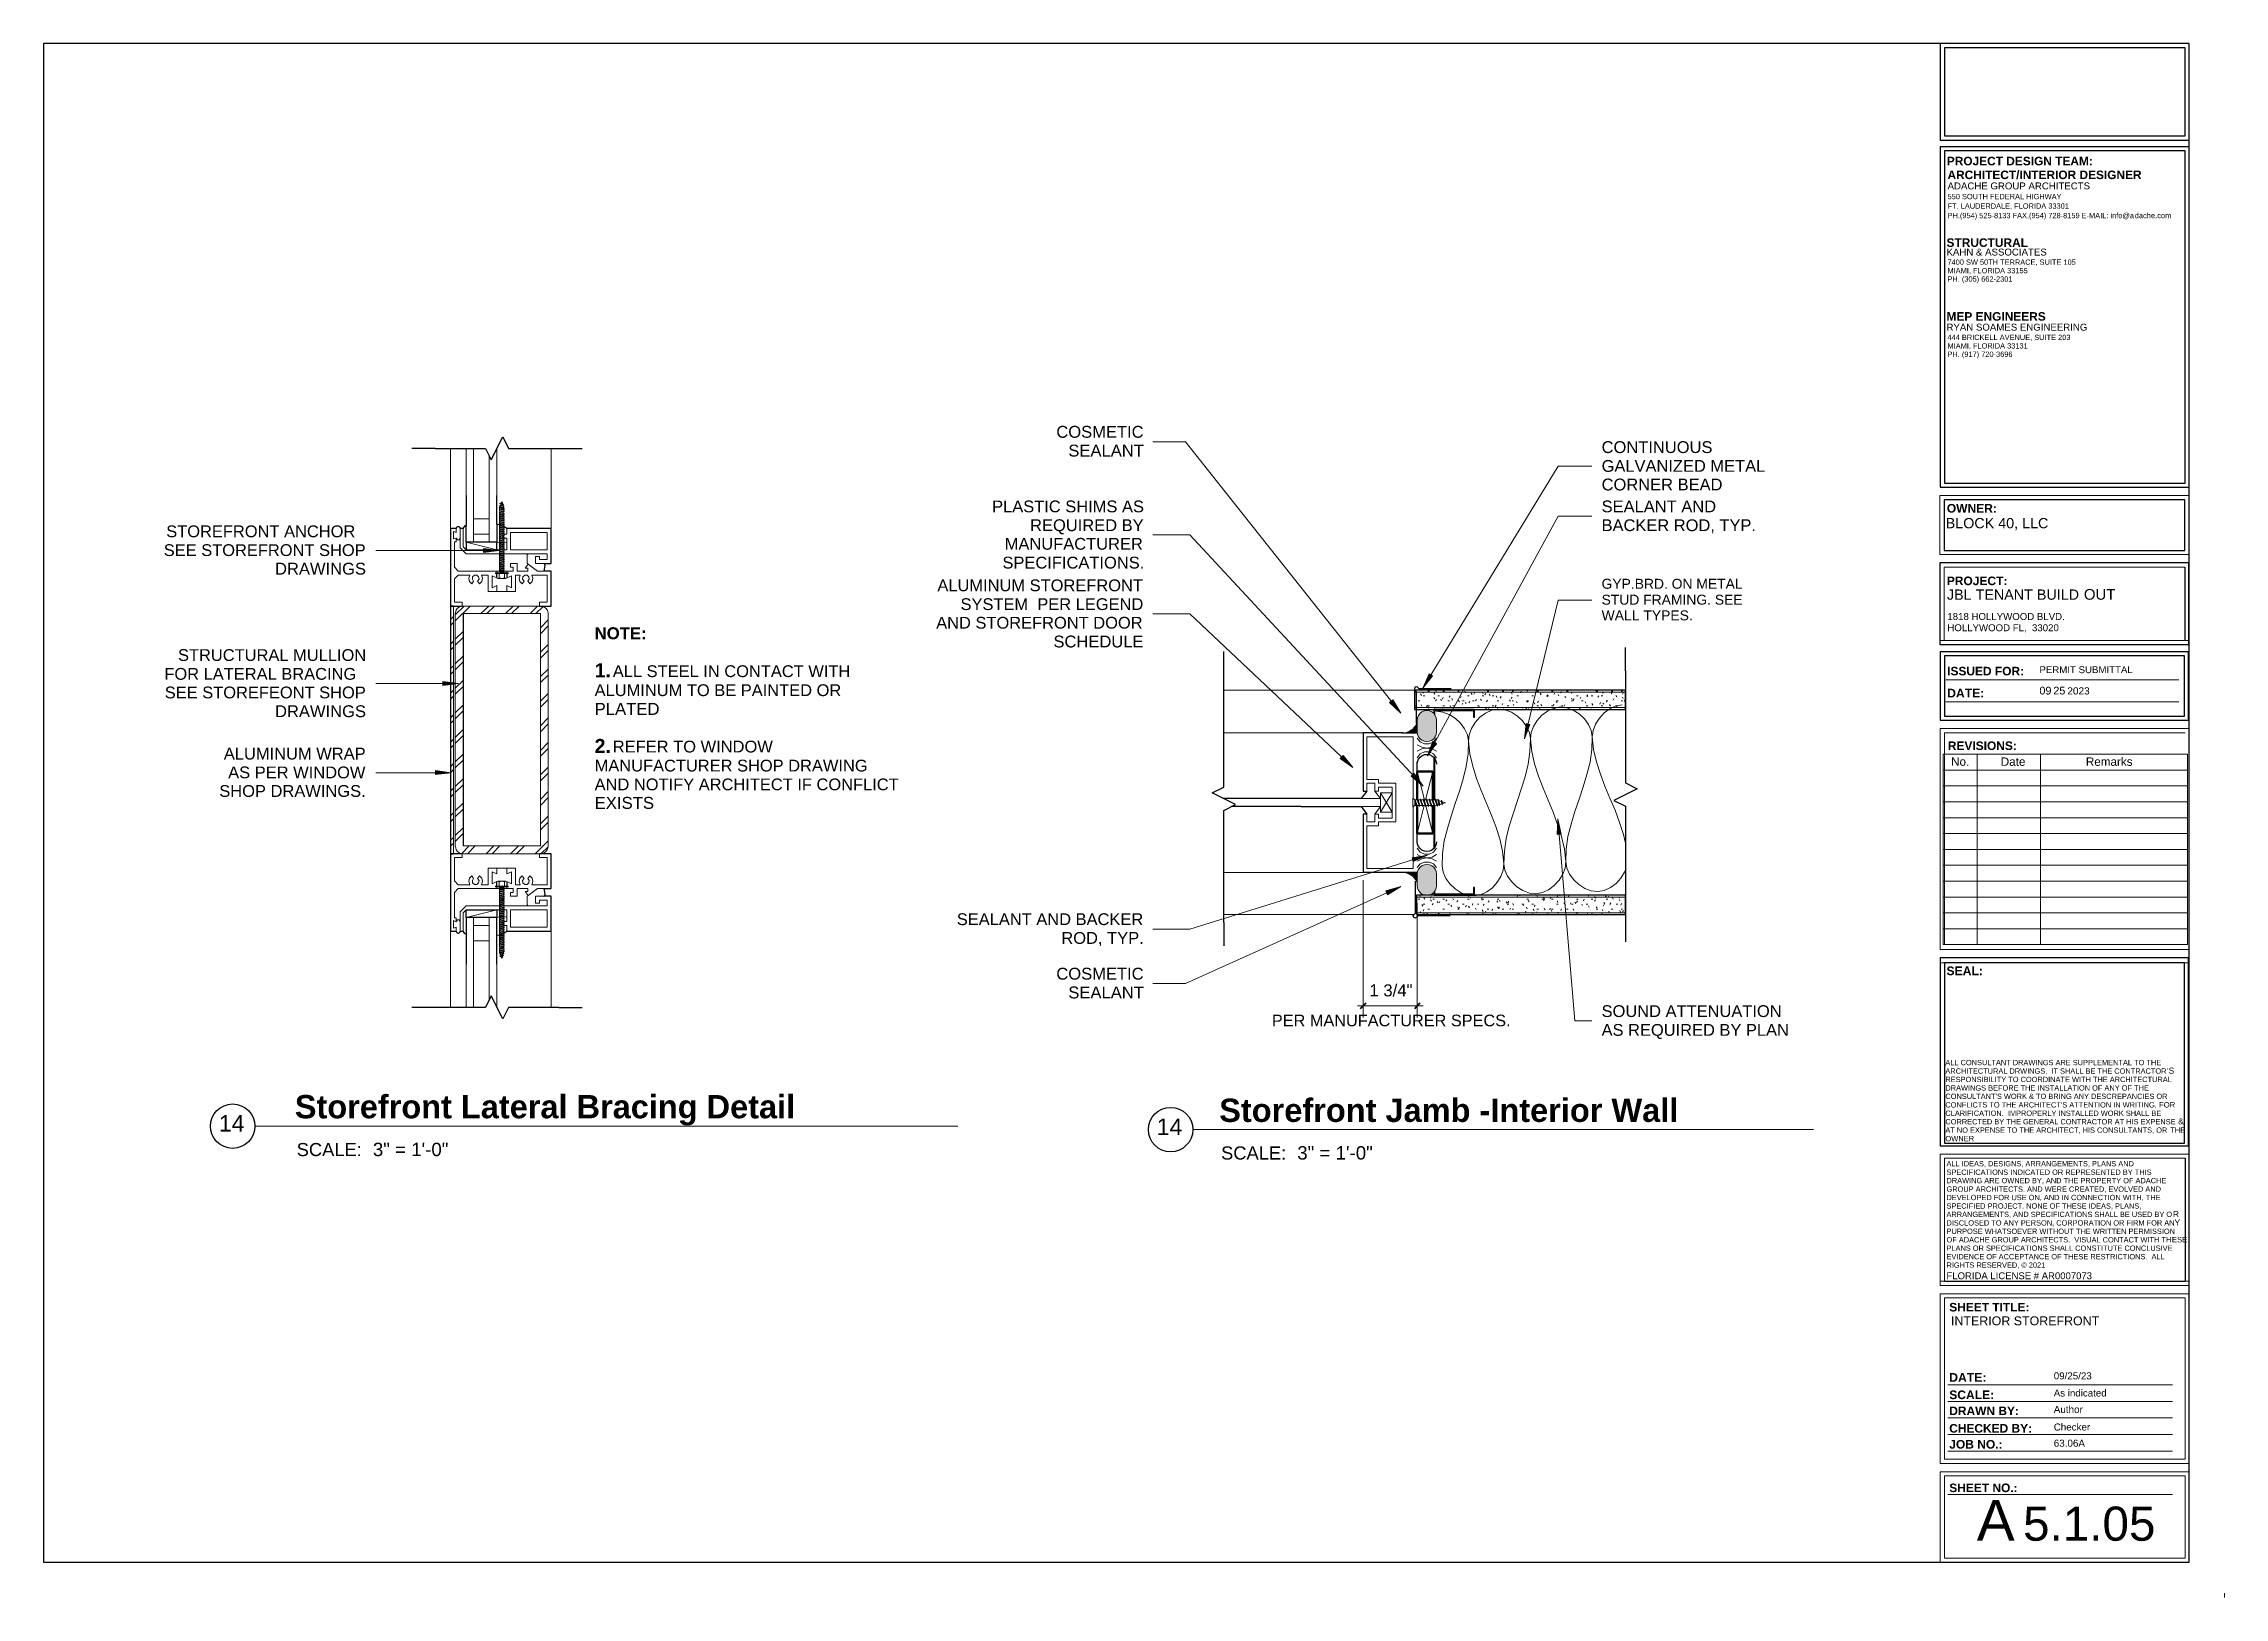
# Model space of a CAD drawing. Header units: inches. Extents: x -6061 to 13621, y -296 to 7483.
# Drawn here: x 942 to 1788, y 6880 to 7483 of the extents above; entities that cross this region are included whole.
import ezdxf
from ezdxf.xclip import XClip

# ---------------------------------------------------------------- set-up
doc = ezdxf.new("R2010")
doc.units = ezdxf.units.IN
doc.header["$MEASUREMENT"] = 0
doc.header["$XCLIPFRAME"] = 0
doc.layers.get('0').update_dxf_attribs({"linetype": 'CONTINUOUS'})
doc.styles.add('Arial$001H0', font='arial.ttf')
doc.styles.add('Arial$101H0', font='arialbd.ttf')

msp = doc.modelspace()

# ---------------------------------------------------------------- texts
at = {"color": 7, "true_color": 0x000007}
for s, height, style, p in [('PROJECT DESIGN TEAM:', 3.3019129, 'Arial$101H0', (1680.31582, 7435.68602)), ('ADACHE GROUP ARCHITECTS', 2.6770038, 'Arial$001H0', (1680.61188, 7426.35288)), ('ARCHITECT/INTERIOR DESIGNER', 3.2996142, 'Arial$101H0', (1680.5727, 7430.33446)), ('550 SOUTH FEDERAL HIGHWAY', 2.0557674, 'Arial$001H0', (1680.61545, 7422.54259)), ('FT. LAUDERDALE, FLORIDA 33301', 2.0548597, 'Arial$001H0', (1680.61545, 7418.86072)), ('PH.(954) 525-8133 FAX.(954) 728-8159 E-MAIL: info@a', 2.0545517, 'Arial$001H0', (1680.61545, 7415.17884)), ('dache.com', 2.074017, 'Arial$001H0', (1753.22541, 7415.17884)), ('STRUCTURAL', 3.312171, 'Arial$101H0', (1680.18735, 7404.04758)), ('KAHN & ASSOCIATES', 2.6798057, 'Arial$001H0', (1680.18735, 7400.70818)), ('7400 SW 50TH TERRACE, SUITE 105', 2.0548382, 'Arial$001H0', (1680.57269, 7397.11195)), ('MIAMI, FLORIDA 33155', 2.0563632, 'Arial$001H0', (1680.57269, 7393.81538)), ('PH. (305) 662-2301', 2.0560627, 'Arial$001H0', (1680.57269, 7390.56163)), ('MEP ENGINEERS', 3.3074106, 'Arial$101H0', (1680.18735, 7375.44882)), ('RYAN SOAMES ENGINEERING', 2.6772136, 'Arial$001H0', (1680.18735, 7371.59568)), ('444 BRICKELL AVENUE, SUITE 203', 2.0548075, 'Arial$001H0', (1680.57269, 7367.95663)), ('PH. (917) 720-3696', 2.0560627, 'Arial$001H0', (1680.57269, 7361.40632)), ('MIAMI, FLORIDA 33131', 2.0563632, 'Arial$001H0', (1680.57269, 7364.66007)), ('COSMETIC ', 4.592541, 'Arial$001H0', (1334.88403, 7330.06093)), ('SEALANT', 4.6073, 'Arial$001H0', (1339.52934, 7322.77271)), ('CONTINUOUS ', 4.5802373, 'Arial$001H0', (1546.40299, 7324.13423)), ('GALVANIZED METAL ', 4.5695657, 'Arial$001H0', (1546.40299, 7316.84601)), ('CORNER BEAD', 4.5778386, 'Arial$001H0', (1546.40299, 7309.63786)), ('PLASTIC SHIMS AS ', 4.5712257, 'Arial$001H0', (1309.97593, 7301.14829)), ('SEALANT AND ', 4.5788637, 'Arial$001H0', (1546.40299, 7301.14829)), ('OWNER:', 3.3388, 'Arial$101H0', (1680.31582, 7301.0407)), ('STOREFRONT ANCHOR ', 4.5667107, 'Arial$001H0', (989.59476, 7291.49726)), ('REQUIRED BY ', 4.5763522, 'Arial$001H0', (1324.71255, 7293.86005)), ('BACKER ROD, TYP.', 4.5657765, 'Arial$001H0', (1546.40299, 7293.86005)), ('BLOCK 40, LLC', 3.9763572, 'Arial$001H0', (1679.88763, 7294.96126)), ('SEE STOREFRONT SHOP ', 4.5660187, 'Arial$001H0', (988.63371, 7284.209)), ('SPECIFICATIONS.', 4.5735417, 'Arial$001H0', (1313.98046, 7279.36367)), ('MANUFACTURER ', 4.5725624, 'Arial$001H0', (1314.86142, 7286.65191)), ('DRAWINGS', 4.592904, 'Arial$001H0', (1031.80243, 7277.00082)), ('GYP.BRD. ON METAL ', 3.850306, 'Arial$001H0', (1546.40299, 7271.5148)), ('PROJECT:', 3.325556, 'Arial$101H0', (1680.31582, 7272.91284)), ('ALUMINUM STOREFRONT ', 4.565858, 'Arial$001H0', (1288.75193, 7270.55371)), ('SYSTEM  PER LEGEND ', 4.5675099, 'Arial$001H0', (1297.7221, 7263.26549)), ('STUD FRAMING. SEE ', 3.8501409, 'Arial$001H0', (1546.40299, 7265.34783)), ('JBL TENANT BUILD', 3.977163, 'Arial$001H0', (1680.35859, 7267.2616)), ('OUT', 4.144201, 'Arial$001H0', (1733.48898, 7267.2616)), ('AND STOREFRONT DOOR ', 4.5657376, 'Arial$001H0', (1288.27141, 7256.05734)), ('WALL TYPES.', 3.8625528, 'Arial$001H0', (1546.40299, 7259.26096)), ('1818 HOLLYWOOD BLVD.', 2.6789431, 'Arial$001H0', (1680.52983, 7259.42688)), ('NOTE: ', 4.64678, 'Arial$101H0', (1155.78248, 7251.93255)), ('SCHEDULE', 4.592742, 'Arial$001H0', (1333.76281, 7248.76912)), ('HOLLYWOOD FL,  33020', 2.6775491, 'Arial$001H0', (1680.52983, 7255.06001)), ('STRUCTURAL MULLION   ', 4.5666253, 'Arial$001H0', (994.15998, 7243.52307)), ('1.', 5.399636, 'Arial$101H0', (1155.78248, 7237.19585)), ('ALL STEEL IN CONTACT WITH ', 4.5661795, 'Arial$001H0', (1162.83048, 7237.27594)), ('PERMIT SUBMITTAL', 2.6809833, 'Arial$001H0', (1716.2355, 7238.79126)), ('SEE STOREFEONT SHOP ', 4.56611, 'Arial$001H0', (989.03415, 7229.02667)), ('FOR LATERAL BRACING ', 4.5668839, 'Arial$001H0', (988.87398, 7236.2348)), ('ALUMINUM TO BE PAINTED OR ', 4.5655677, 'Arial$001H0', (1155.78248, 7229.90767)), ('ISSUED FOR:', 3.3147702, 'Arial$101H0', (1680.44426, 7237.93505)), ('09', 3.002879, 'Arial$001H0', (1716.2355, 7230.52843)), ('25', 3.002879, 'Arial$001H0', (1721.62983, 7230.52843)), ('2023', 2.785323, 'Arial$001H0', (1727.0671, 7230.52843)), ('DRAWINGS', 4.592904, 'Arial$001H0', (1031.80243, 7221.73841)), ('PLATED', 4.63119, 'Arial$001H0', (1155.78248, 7222.61941)), ('DATE:', 3.377948, 'Arial$101H0', (1680.44426, 7229.37254)), ('ALUMINUM WRAP ', 4.5742096, 'Arial$001H0', (1011.93999, 7205.31988)), ('2.', 5.399636, 'Arial$101H0', (1155.78248, 7207.88279)), ('REFER TO WINDOW ', 4.5717117, 'Arial$001H0', (1162.83048, 7208.04297)), ('REVISIONS:', 3.319053, 'Arial$101H0', (1680.7011, 7208.99376)), ('AS PER WINDOW ', 4.574875, 'Arial$001H0', (1013.6219, 7198.03166)), ('MANUFACTURER SHOP DRAWING ', 4.5642502, 'Arial$001H0', (1155.78248, 7200.67462)), ('No.', 3.244476, 'Arial$001H0', (1681.98549, 7202.87156)), ('Date', 3.244476, 'Arial$001H0', (1701.24012, 7202.87156)), ('Remarks', 3.244476, 'Arial$001H0', (1734.24813, 7202.87156)), ('SHOP DRAWINGS.', 4.5736307, 'Arial$001H0', (1010.17807, 7190.82348)), ('AND NOTIFY ARCHITECT IF CONFLICT ', 4.5640867, 'Arial$001H0', (1155.78248, 7193.3864)), ('EXISTS', 4.638437, 'Arial$001H0', (1155.78248, 7186.17826)), ('SEALANT AND BACKER ', 4.5667783, 'Arial$001H0', (1296.28045, 7141.12753)), ('ROD, TYP.', 4.581619, 'Arial$001H0', (1336.80621, 7133.8393)), ('COSMETIC ', 4.592541, 'Arial$001H0', (1334.88403, 7119.98364)), ('SEAL:', 3.374522, 'Arial$101H0', (1680.18738, 7121.69907)), ('SEALANT', 4.6073, 'Arial$001H0', (1339.52934, 7112.69541)), ('1 3/4"', 4.656363, 'Arial$001H0', (1456.30121, 7113.49631)), ('PER MANUFACTURER SPECS.', 4.5189744, 'Arial$001H0', (1418.4985, 7101.8832)), ('SOUND ATTENUATION ', 4.5675695, 'Arial$001H0', (1546.40299, 7105.48726)), ('AS REQUIRED BY PLAN', 4.5661272, 'Arial$001H0', (1546.40299, 7098.19903)), ('ALL CONSULTANT DRAWINGS ARE SUPPLEMENTAL TO THE', 2.0542561, 'Arial$001H0', (1679.75783, 7086.80685)), ("ARCHITECTURAL DRWINGS.  IT SHALL BE THE CONTRACTOR'", 2.054263, 'Arial$001H0', (1679.75783, 7083.51029)), ('RESPONSIBILITY TO COORDINATE WITH THE ARCHITECTURAL', 2.0542545, 'Arial$001H0', (1679.75925, 7080.25654)), ('S ', 2.358968, 'Arial$001H0', (1766.326, 7083.51029)), ('Storefront Lateral Bracing Detail', 9.0273159, 'Arial$101H0', (1039.47967, 7066.20931)), ('Storefront Jamb -Interior Wall', 9.0356308, 'Arial$101H0', (1398.06106, 7064.80742)), ("CONSULTANT'S WORK & TO BRING ANY DESCREPANCIES OR ", 2.0541977, 'Arial$001H0', (1679.75925, 7073.70623)), ("CONFLICTS TO THE ARCHITECT'S ATTENTION IN WRITING, ", 2.0542057, 'Arial$001H0', (1679.75925, 7070.40967)), ('DRAWINGS BEFORE THE INSTALLATION OF ANY OF THE ', 2.0544597, 'Arial$001H0', (1679.75925, 7076.95998)), ('FOR ', 2.128082, 'Arial$001H0', (1762.64416, 7070.40967)), ('14', 6.400615, 'Arial$001H0', (1009.99737, 7061.05636)), ('14', 6.400615, 'Arial$001H0', (1373.831, 7059.7344)), ('CORRECTED BY THE GENERAL CONTRACTOR AT HIS EXPENSE ', 2.0540891, 'Arial$001H0', (1679.75925, 7063.85936)), ('CLARIFICATION.  IMPROPERLY INSTALLED WORK SHALL BE ', 2.0544093, 'Arial$001H0', (1679.75925, 7067.15592)), ('& ', 2.354341, 'Arial$001H0', (1770.05085, 7063.85936)), ('SCALE:', 5.086183, 'Arial$001H0', (1040.20047, 7051.55274)), ('3" = 1\'-0"', 5.189754, 'Arial$001H0', (1069.75388, 7051.55274)), ('SCALE:', 5.086183, 'Arial$001H0', (1398.78189, 7050.23095)), ('3" = 1\'-0"', 5.189754, 'Arial$001H0', (1428.33529, 7050.23095)), ('AT NO EXPENSE TO THE ARCHITECT, HIS CONSULTANTS, OR', 2.0540278, 'Arial$001H0', (1679.75783, 7060.60561)), ('OWNER', 2.084379, 'Arial$001H0', (1679.75925, 7057.30905)), (' THE ', 2.124989, 'Arial$001H0', (1766.06939, 7060.60561)), ('ALL IDEAS, DESIGNS, ARRANGEMENTS, PLANS AND ', 2.054124, 'Arial$001H0', (1680.18735, 7047.59056)), ('SPECIFICATIONS INDICATED OR REPRESENTED BY THIS ', 2.054288, 'Arial$001H0', (1680.18877, 7044.294)), ('GROUP ARCHITECTS. AND WERE CREATED, EVOLVED AND ', 2.0539503, 'Arial$001H0', (1680.18877, 7037.74368)), ('DRAWING ARE OWNED BY, AND THE PROPERTY OF ADACHE ', 2.0539967, 'Arial$001H0', (1680.18877, 7041.04025)), ('ARRANGEMENTS, AND SPECIFICATIONS SHALL BE USED BY O', 2.0539547, 'Arial$001H0', (1680.18735, 7027.93962)), ('SPECIFIED PROJECT. NONE OF THESE IDEAS, PLANS, ', 2.0541458, 'Arial$001H0', (1680.18877, 7031.19337)), ('DEVELOPED FOR USE ON, AND IN CONNECTION WITH, THE ', 2.0541176, 'Arial$001H0', (1680.18877, 7034.48993)), ('R ', 2.366507, 'Arial$001H0', (1767.99737, 7027.93962)), ('DISCLOSED TO ANY PERSON, CORPORATION OR FIRM FOR AN', 2.0540507, 'Arial$001H0', (1680.18877, 7024.64305)), ('PURPOSE WHATSOEVER WITHOUT THE WRITTEN PERMISSION ', 2.0542518, 'Arial$001H0', (1680.18877, 7021.3893)), ('Y ', 2.388785, 'Arial$001H0', (1768.59662, 7024.64305)), ('OF ADACHE GROUP ARCHITECTS.  VISUAL CONTACT WITH TH', 2.0542693, 'Arial$001H0', (1680.18877, 7018.09274)), ('PLANS OR SPECIFICATIONS SHALL CONSTITUTE CONCLUSIVE', 2.0542138, 'Arial$001H0', (1680.18877, 7014.83898)), ('EVIDENCE OF ACCEPTANCE OF THESE RESTRICTIONS.  ALL ', 2.0542688, 'Arial$001H0', (1680.18877, 7011.54242)), ('ESE ', 2.134293, 'Arial$001H0', (1767.61209, 7018.09274)), ('RIGHTS RESERVED, © 2021', 2.0552469, 'Arial$001H0', (1680.18877, 7008.28867)), ('FLORIDA LICENSE # AR0007073', 2.6436446, 'Arial$001H0', (1680.18735, 7003.83618)), ('SHEET TITLE:', 3.3135164, 'Arial$101H0', (1681.2577, 6991.33495)), ('INTERIOR STOREFRONT', 3.4458779, 'Arial$001H0', (1681.94263, 6985.98335)), ('DATE:', 3.377948, 'Arial$101H0', (1681.2577, 6964.06338)), ('09/25/23', 2.713424, 'Arial$001H0', (1721.80116, 6965.00522)), ('SCALE:', 3.348351, 'Arial$101H0', (1681.2577, 6957.3418)), ('DRAWN BY:', 3.320122, 'Arial$101H0', (1681.2577, 6951.13398)), ('As indicated', 2.6954934, 'Arial$001H0', (1721.79759, 6958.36928)), ('Author', 2.742088, 'Arial$001H0', (1721.79759, 6951.99022)), ('CHECKED BY:', 3.3117898, 'Arial$101H0', (1681.2577, 6944.36959)), ('Checker', 2.715667, 'Arial$001H0', (1721.80116, 6945.18303)), ('JOB NO.:', 3.334464, 'Arial$101H0', (1681.2577, 6938.16179)), ('63.06A', 2.732816, 'Arial$001H0', (1721.80116, 6938.88959)), ('SHEET NO.:', 3.319585, 'Arial$101H0', (1681.2577, 6921.29365)), ('A', 15.80666, 'Arial$001H0', (1691.91802, 6902.45614)), ('5.1.05', 13.221061, 'Arial$001H0', (1709.89924, 6902.45614))]:
    msp.add_text(s, height=height, dxfattribs=dict(at, style=style)).set_placement(p)

# ---------------------------------------------------------------- blocks, each defined once
blk = doc.blocks.new('MF151174_16')
at = {"true_color": 0x7f7f7f}
blk.add_hatch(color=8, dxfattribs=at).paths.add_polyline_path([(659.47, 112.31), (662.64, 112.31), (662.64, 114.47), (659.47, 114.47)])
blk = doc.blocks.new('MF151160_15')
at = {"true_color": 0x7f7f7f}
blk.add_hatch(color=8, dxfattribs=at).paths.add_polyline_path([(659.76, 81.7), (662.64, 81.7), (662.64, 83.82), (659.76, 83.82)])
blk = doc.blocks.new('MF151148_14')
at = {"true_color": 0x7f7f7f}
blk.add_hatch(color=8, dxfattribs=at).paths.add_polyline_path([(662.64, 79.12), (666.62, 79.12), (666.62, 85.43), (662.64, 85.43)])
blk = doc.blocks.new('MF151124_13')
at = {"true_color": 0x7f7f7f}
blk.add_hatch(color=8, dxfattribs=at).paths.add_polyline_path([(662.64, 110.66), (666.62, 110.66), (666.62, 116.92), (662.64, 116.92)])

# ---------------------------------------------------------------- hatches: boundary and pattern name
at = {"true_color": 0x000007}
for points in [[(1118.70108, 7286.37171), (1112.69429, 7287.17262), (1112.69429, 7285.57081)], [(1102.92325, 7234.79343), (1096.91646, 7235.51424), (1096.91646, 7233.99253)], [(1477.04511, 7232.99138), (1480.80936, 7237.71672), (1479.44782, 7238.51762)], [(1468.55552, 7223.22034), (1465.43199, 7228.42622), (1464.15054, 7227.46513)], [(1516.44963, 7213.28912), (1518.61208, 7218.89545), (1517.09036, 7219.2959)], [(1478.8071, 7206.80179), (1482.41117, 7211.68731), (1480.96954, 7212.48821)], [(1100.12008, 7200.19434), (1094.11329, 7200.99524), (1094.11329, 7199.47352)], [(1449.89443, 7202.15654), (1446.13018, 7206.88188), (1445.00891, 7205.76061)], [(1477.20529, 7194.94839), (1473.68131, 7199.914), (1472.56004, 7198.87283)], [(1529.42429, 7182.29409), (1529.18402, 7176.20722), (1530.70574, 7176.3674)], [(1478.8071, 7168.27826), (1472.8804, 7167.23708), (1473.36095, 7165.71536)], [(1468.55552, 7156.1045), (1462.70891, 7154.34251), (1463.34963, 7152.90088)]]:
    msp.add_hatch(color=7, dxfattribs=at).paths.add_polyline_path(points)

# ---------------------------------------------------------------- linework, layer by layer
at = {"color": 7, "linetype": 'Continuous', "lineweight": 9, "true_color": 0x000007}
for p, q in [((1774.33243, 7482.85051), (1677.79017, 7482.85051)), ((1677.79017, 7482.85051), (1677.79017, 7445.43236)), ((1679.37423, 7447.14486), (1679.37423, 7481.26645)), ((1679.37423, 7481.26645), (1772.74836, 7481.26645)), ((1774.33243, 7442.87874), (1677.79017, 7442.87874)), ((1677.79017, 7442.87874), (1677.79017, 7310.84489)), ((1679.37423, 7312.42895), (1679.37423, 7441.25186)), ((1679.37423, 7441.25186), (1772.74836, 7441.25186)), ((1384.94104, 7328.53934), (1372.36683, 7328.53934)), ((1468.55552, 7223.22034), (1384.94104, 7328.53934)), ((1099.87981, 7294.8613), (1099.87981, 7325.93642)), ((1138.88388, 7294.8613), (1138.88388, 7325.93642)), ((1477.04511, 7232.99138), (1529.50438, 7319.00857)), ((1529.50438, 7319.00857), (1542.55914, 7319.00857)), ((1108.84995, 7307.59569), (1108.84995, 7289.57533)), ((1114.85673, 7289.57533), (1114.85673, 7307.59569)), ((1118.70108, 7303.19072), (1120.86352, 7302.79026)), ((1118.70108, 7302.4699), (1120.86352, 7302.14954)), ((1118.70108, 7301.74909), (1120.86352, 7301.42872)), ((1118.70108, 7301.10836), (1120.86352, 7300.70791)), ((1118.86126, 7303.91153), (1120.70334, 7303.51108)), ((1118.94135, 7304.55225), (1120.54316, 7304.23189)), ((1118.94135, 7303.3509), (1120.54316, 7302.95044)), ((1118.94135, 7302.63008), (1118.94135, 7303.03053)), ((1118.94135, 7303.03053), (1120.54316, 7302.63008)), ((1118.94135, 7302.63008), (1120.54316, 7302.30972)), ((1118.94135, 7301.90927), (1118.94135, 7302.30972)), ((1118.94135, 7302.30972), (1120.54316, 7301.98936)), ((1118.94135, 7301.90927), (1120.54316, 7301.58891)), ((1118.94135, 7301.58891), (1120.54316, 7301.26854)), ((1118.94135, 7301.26854), (1120.54316, 7300.86809)), ((1118.94135, 7300.54773), (1118.94135, 7300.94818)), ((1118.94135, 7300.94818), (1120.54316, 7300.54773)), ((1119.10153, 7304.07171), (1120.46307, 7303.75135)), ((1119.10153, 7303.3509), (1119.10153, 7303.75135)), ((1119.10153, 7303.75135), (1120.46307, 7303.43099)), ((1120.30289, 7304.47216), (1119.18162, 7304.71244)), ((1119.26171, 7304.39207), (1120.30289, 7304.07171)), ((1119.90243, 7305.27307), (1119.42189, 7304.63234)), ((1120.14271, 7304.47216), (1119.90243, 7305.27307)), ((1120.46307, 7303.03053), (1120.46307, 7303.43099)), ((1120.54316, 7302.30972), (1120.54316, 7302.63008)), ((1120.54316, 7301.58891), (1120.54316, 7301.98936)), ((1774.20399, 7307.63395), (1677.66173, 7307.63395)), ((1677.66173, 7307.63395), (1677.66173, 7284.77206)), ((1679.24579, 7306.00707), (1772.61992, 7306.00707)), ((1679.24579, 7286.35612), (1679.24579, 7306.00707)), ((1774.20399, 7284.77206), (1774.20399, 7307.63395)), ((1101.00108, 7293.74004), (1101.00108, 7290.85678)), ((1102.12234, 7293.33958), (1101.00108, 7293.74004)), ((1102.12234, 7294.8613), (1102.12234, 7293.33958)), ((1103.64406, 7294.8613), (1103.64406, 7287.3328)), ((1104.76533, 7287.73325), (1104.76533, 7294.8613)), ((1108.84995, 7298.62556), (1114.85673, 7298.62556)), ((1108.84995, 7292.61877), (1114.85673, 7292.61877)), ((1118.70108, 7300.38755), (1120.86352, 7299.9871)), ((1118.70108, 7299.66673), (1120.86352, 7299.26628)), ((1118.70108, 7298.94592), (1120.86352, 7298.54547)), ((1118.70108, 7298.2251), (1120.86352, 7297.82465)), ((1118.70108, 7297.50429), (1120.86352, 7297.10384)), ((1118.70108, 7296.78348), (1120.86352, 7296.46311)), ((1118.70108, 7296.06266), (1120.86352, 7295.7423)), ((1118.70108, 7295.34185), (1120.86352, 7295.02148)), ((1118.70108, 7294.62103), (1120.86352, 7294.30067)), ((1118.70108, 7293.90022), (1120.86352, 7293.57986)), ((1118.70108, 7293.1794), (1120.86352, 7292.85904)), ((1118.70108, 7292.45859), (1120.86352, 7292.13823)), ((1118.94135, 7300.54773), (1120.54316, 7300.14728)), ((1118.94135, 7300.22737), (1118.94135, 7299.82691)), ((1118.94135, 7299.82691), (1118.94135, 7300.22737)), ((1120.54316, 7299.82691), (1118.94135, 7300.22737)), ((1118.94135, 7300.22737), (1120.54316, 7299.82691)), ((1118.94135, 7299.82691), (1120.54316, 7299.42646)), ((1118.94135, 7299.1061), (1118.94135, 7299.50655)), ((1118.94135, 7299.50655), (1120.54316, 7299.1061)), ((1118.94135, 7299.1061), (1120.54316, 7298.70565)), ((1118.94135, 7298.38529), (1118.94135, 7298.78574)), ((1118.94135, 7298.78574), (1120.54316, 7298.38529)), ((1118.94135, 7298.38529), (1120.54316, 7297.98483)), ((1118.94135, 7298.06492), (1118.94135, 7297.66447)), ((1118.94135, 7297.66447), (1118.94135, 7298.06492)), ((1118.94135, 7298.06492), (1120.54316, 7297.66447)), ((1118.94135, 7297.66447), (1120.54316, 7297.26402)), ((1118.94135, 7296.94366), (1118.94135, 7297.34411)), ((1118.94135, 7297.34411), (1120.54316, 7297.02375)), ((1118.94135, 7296.94366), (1120.54316, 7296.62329)), ((1118.94135, 7296.22284), (1118.94135, 7296.62329)), ((1118.94135, 7296.62329), (1120.54316, 7296.30293)), ((1118.94135, 7296.22284), (1120.54316, 7295.90248)), ((1118.94135, 7295.50203), (1118.94135, 7295.90248)), ((1118.94135, 7295.90248), (1120.54316, 7295.58212)), ((1118.94135, 7295.50203), (1120.54316, 7295.18167)), ((1118.94135, 7294.78121), (1118.94135, 7295.18167)), ((1118.94135, 7295.18167), (1120.54316, 7294.8613)), ((1118.94135, 7294.78121), (1120.54316, 7294.46085)), ((1118.94135, 7294.46085), (1118.94135, 7294.0604)), ((1118.94135, 7294.46085), (1120.54316, 7294.14049)), ((1118.94135, 7294.0604), (1120.54316, 7293.74004)), ((1118.94135, 7293.74004), (1118.94135, 7293.33958)), ((1118.94135, 7293.74004), (1120.54316, 7293.41967)), ((1118.94135, 7293.33958), (1120.54316, 7293.01922)), ((1118.94135, 7293.01922), (1118.94135, 7292.61877)), ((1118.94135, 7293.01922), (1120.54316, 7292.69886)), ((1118.94135, 7292.61877), (1120.54316, 7292.29841)), ((1118.94135, 7292.29841), (1118.94135, 7291.89796)), ((1118.94135, 7292.29841), (1120.54316, 7291.97805)), ((1120.86352, 7292.61877), (1120.2228, 7292.21832)), ((1120.2228, 7292.21832), (1120.2228, 7291.4975)), ((1120.54316, 7300.14728), (1120.54316, 7300.54773)), ((1120.54316, 7299.82691), (1120.54316, 7299.42646)), ((1120.54316, 7299.42646), (1120.54316, 7299.82691)), ((1120.54316, 7299.1061), (1120.54316, 7298.70565)), ((1120.54316, 7298.38529), (1120.54316, 7297.98483)), ((1120.54316, 7297.26402), (1120.54316, 7297.66447)), ((1120.54316, 7296.62329), (1120.54316, 7297.02375)), ((1120.54316, 7295.90248), (1120.54316, 7296.30293)), ((1120.54316, 7295.18167), (1120.54316, 7295.58212)), ((1120.54316, 7294.46085), (1120.54316, 7294.8613)), ((1120.54316, 7293.74004), (1120.54316, 7294.14049)), ((1120.54316, 7293.01922), (1120.54316, 7293.41967)), ((1120.54316, 7292.29841), (1120.54316, 7292.69886)), ((1121.66443, 7292.61877), (1120.86352, 7292.61877)), ((1121.66443, 7294.8613), (1121.66443, 7292.61877)), ((1137.36216, 7293.33958), (1123.10605, 7293.33958)), ((1123.10605, 7293.33958), (1123.10605, 7286.61198)), ((1137.36216, 7286.61198), (1137.36216, 7293.33958)), ((1386.70303, 7292.41853), (1372.36683, 7292.41853)), ((1477.20529, 7194.94839), (1386.70303, 7292.41853)), ((1478.8071, 7206.80179), (1529.50438, 7299.70676)), ((1529.50438, 7299.70676), (1542.55914, 7299.70676)), ((1118.70108, 7286.37171), (1070.96714, 7286.37171)), ((1101.00108, 7290.85678), (1102.12234, 7291.17714)), ((1101.40153, 7289.73551), (1101.40153, 7279.88438)), ((1102.12234, 7289.73551), (1101.40153, 7289.73551)), ((1102.12234, 7291.17714), (1102.12234, 7289.73551)), ((1102.5228, 7290.45633), (1102.12234, 7291.09705)), ((1103.24361, 7290.45633), (1102.5228, 7290.45633)), ((1103.64406, 7291.09705), (1103.24361, 7290.45633)), ((1103.64406, 7287.3328), (1105.8866, 7285.09026)), ((1105.8866, 7286.61198), (1104.76533, 7287.73325)), ((1117.90017, 7286.61198), (1105.8866, 7289.57533)), ((1105.8866, 7285.09026), (1137.36216, 7285.09026)), ((1119.74225, 7289.17488), (1117.90017, 7289.57533)), ((1121.66443, 7286.61198), (1117.90017, 7286.61198)), ((1118.70108, 7291.81786), (1120.86352, 7291.41741)), ((1118.70108, 7291.09705), (1120.86352, 7290.6966)), ((1118.70108, 7290.37624), (1120.86352, 7289.97578)), ((1118.70108, 7289.65542), (1120.86352, 7289.25497)), ((1118.70108, 7288.93461), (1120.86352, 7288.53415)), ((1118.70108, 7288.21379), (1120.86352, 7287.81334)), ((1118.70108, 7287.49298), (1120.86352, 7287.09253)), ((1118.70108, 7286.77216), (1120.86352, 7286.4518)), ((1118.70108, 7286.05135), (1120.86352, 7285.73099)), ((1118.70108, 7285.33053), (1120.86352, 7285.01017)), ((1118.70108, 7284.60972), (1120.86352, 7284.28936)), ((1118.70108, 7283.88891), (1120.86352, 7283.56854)), ((1118.94135, 7291.89796), (1120.54316, 7291.57759)), ((1118.94135, 7291.65768), (1118.94135, 7291.25723)), ((1118.94135, 7291.65768), (1120.54316, 7291.25723)), ((1118.94135, 7291.25723), (1120.54316, 7290.85678)), ((1118.94135, 7290.93687), (1118.94135, 7290.53642)), ((1118.94135, 7290.53642), (1118.94135, 7290.93687)), ((1118.94135, 7290.93687), (1120.54316, 7290.53642)), ((1118.94135, 7290.53642), (1120.54316, 7290.13596)), ((1118.94135, 7289.8156), (1118.94135, 7290.21605)), ((1118.94135, 7290.21605), (1120.54316, 7289.8156)), ((1118.94135, 7289.8156), (1120.54316, 7289.41515)), ((1118.94135, 7289.09479), (1118.94135, 7289.49524)), ((1118.94135, 7289.49524), (1120.54316, 7289.09479)), ((1118.94135, 7289.09479), (1120.54316, 7288.69434)), ((1118.94135, 7288.37397), (1118.94135, 7288.77443)), ((1118.94135, 7288.77443), (1120.54316, 7288.37397)), ((1118.94135, 7288.37397), (1120.54316, 7287.97352)), ((1118.94135, 7287.65316), (1118.94135, 7288.05361)), ((1118.94135, 7288.05361), (1120.54316, 7287.65316)), ((1118.94135, 7287.65316), (1120.54316, 7287.25271)), ((1118.94135, 7286.93234), (1118.94135, 7287.3328)), ((1118.94135, 7287.3328), (1120.54316, 7286.93234)), ((1118.94135, 7286.93234), (1120.54316, 7286.61198)), ((1118.94135, 7286.21153), (1118.94135, 7286.61198)), ((1118.94135, 7286.61198), (1120.54316, 7286.29162)), ((1118.94135, 7286.21153), (1120.54316, 7285.89117)), ((1118.94135, 7285.49072), (1118.94135, 7285.89117)), ((1118.94135, 7285.89117), (1120.54316, 7285.57081)), ((1118.94135, 7285.49072), (1120.54316, 7285.17035)), ((1118.94135, 7284.7699), (1118.94135, 7285.17035)), ((1118.94135, 7285.17035), (1120.54316, 7284.84999)), ((1118.94135, 7284.7699), (1120.54316, 7284.44954)), ((1118.94135, 7284.04909), (1118.94135, 7284.44954)), ((1118.94135, 7284.44954), (1120.54316, 7284.12918)), ((1118.94135, 7284.04909), (1120.54316, 7283.72872)), ((1118.94135, 7283.32827), (1118.94135, 7283.72872)), ((1118.94135, 7283.72872), (1120.54316, 7283.40836)), ((1121.66443, 7289.49524), (1119.74225, 7289.17488)), ((1120.2228, 7291.4975), (1120.86352, 7291.09705)), ((1120.54316, 7291.57759), (1120.54316, 7291.97805)), ((1120.54316, 7290.85678), (1120.54316, 7291.25723)), ((1120.54316, 7290.13596), (1120.54316, 7290.53642)), ((1120.54316, 7289.41515), (1120.54316, 7289.8156)), ((1120.54316, 7288.69434), (1120.54316, 7289.09479)), ((1120.54316, 7287.97352), (1120.54316, 7288.37397)), ((1120.54316, 7287.25271), (1120.54316, 7287.65316)), ((1120.54316, 7286.61198), (1120.54316, 7286.93234)), ((1120.54316, 7285.89117), (1120.54316, 7286.29162)), ((1120.54316, 7285.17035), (1120.54316, 7285.57081)), ((1120.54316, 7284.44954), (1120.54316, 7284.84999)), ((1120.54316, 7283.72872), (1120.54316, 7284.12918)), ((1120.86352, 7291.09705), (1121.66443, 7291.09705)), ((1121.66443, 7291.09705), (1121.66443, 7286.61198)), ((1123.10605, 7286.61198), (1137.36216, 7286.61198)), ((1129.59338, 7284.60972), (1129.83366, 7284.93008)), ((1129.59338, 7281.80655), (1129.59338, 7284.60972)), ((1129.83366, 7284.93008), (1130.15402, 7285.09026)), ((1134.39881, 7283.969), (1132.8771, 7283.969)), ((1132.8771, 7283.969), (1132.8771, 7281.32601)), ((1134.39881, 7282.84773), (1134.39881, 7283.969)), ((1137.36216, 7285.09026), (1137.36216, 7282.84773)), ((1677.66173, 7284.77206), (1774.20399, 7284.77206)), ((1101.40153, 7279.88438), (1102.84316, 7278.36266)), ((1102.84316, 7276.84094), (1101.40153, 7275.31922)), ((1101.40153, 7275.31922), (1101.40153, 7266.34909)), ((1102.84316, 7278.36266), (1117.90017, 7278.36266)), ((1107.32823, 7276.84094), (1102.84316, 7276.84094)), ((1107.00786, 7275.63958), (1107.32823, 7276.84094)), ((1107.24814, 7274.35814), (1107.00786, 7275.63958)), ((1108.44949, 7276.12013), (1108.3694, 7275.23913)), ((1108.3694, 7275.23913), (1108.84995, 7274.43823)), ((1109.17031, 7276.76085), (1108.44949, 7276.12013)), ((1110.13139, 7276.76085), (1109.17031, 7276.76085)), ((1110.77212, 7276.12013), (1110.13139, 7276.76085)), ((1110.37167, 7274.43823), (1110.9323, 7275.23913)), ((1110.9323, 7275.23913), (1110.77212, 7276.12013)), ((1111.89338, 7276.84094), (1112.29384, 7275.63958)), ((1111.89338, 7276.84094), (1114.53637, 7276.84094)), ((1112.29384, 7275.63958), (1111.97348, 7274.35814)), ((1114.53637, 7276.84094), (1114.53637, 7270.51379)), ((1117.90017, 7275.71967), (1115.978, 7276.52058)), ((1115.978, 7276.52058), (1115.978, 7271.87533)), ((1122.38524, 7277.72194), (1117.17936, 7277.72194)), ((1117.17936, 7277.40158), (1122.38524, 7277.40158)), ((1117.73999, 7275.71967), (1117.73999, 7277.40158)), ((1117.73999, 7275.71967), (1118.22053, 7275.4794)), ((1117.90017, 7278.36266), (1117.90017, 7275.71967)), ((1121.66443, 7278.36266), (1117.90017, 7278.36266)), ((1118.22053, 7275.4794), (1118.70108, 7275.71967)), ((1121.34406, 7275.4794), (1118.22053, 7275.4794)), ((1118.70108, 7283.16809), (1120.86352, 7282.84773)), ((1118.70108, 7282.44728), (1120.86352, 7282.12691)), ((1118.70108, 7281.72646), (1120.86352, 7281.4061)), ((1118.70108, 7281.08574), (1120.86352, 7280.68529)), ((1118.70108, 7280.36492), (1120.86352, 7279.96447)), ((1118.70108, 7279.64411), (1120.86352, 7279.24366)), ((1118.70108, 7278.92329), (1120.86352, 7278.52284)), ((1118.70108, 7278.20248), (1120.86352, 7277.80203)), ((1118.70108, 7275.71967), (1118.70108, 7277.40158)), ((1118.70108, 7275.71967), (1119.74225, 7275.4794)), ((1118.94135, 7283.32827), (1120.54316, 7283.00791)), ((1118.94135, 7282.60746), (1118.94135, 7283.00791)), ((1118.94135, 7283.00791), (1120.54316, 7282.68755)), ((1118.94135, 7282.60746), (1120.54316, 7282.2871)), ((1118.94135, 7281.88664), (1118.94135, 7282.2871)), ((1118.94135, 7282.2871), (1120.54316, 7281.96673)), ((1118.94135, 7281.88664), (1120.54316, 7281.56628)), ((1118.94135, 7281.24592), (1118.94135, 7281.56628)), ((1118.94135, 7281.56628), (1120.54316, 7281.24592)), ((1118.94135, 7281.24592), (1120.54316, 7280.84547)), ((1118.94135, 7280.5251), (1118.94135, 7280.92556)), ((1118.94135, 7280.92556), (1120.54316, 7280.5251)), ((1118.94135, 7280.5251), (1120.54316, 7280.12465)), ((1118.94135, 7279.80429), (1118.94135, 7280.20474)), ((1118.94135, 7280.20474), (1120.54316, 7279.80429)), ((1118.94135, 7279.80429), (1120.54316, 7279.40384)), ((1118.94135, 7279.08348), (1118.94135, 7279.48393)), ((1118.94135, 7279.48393), (1120.54316, 7279.08348)), ((1118.94135, 7279.08348), (1120.54316, 7278.68302)), ((1118.94135, 7278.36266), (1118.94135, 7278.76311)), ((1118.94135, 7278.76311), (1120.54316, 7278.36266)), ((1118.94135, 7278.36266), (1120.54316, 7277.96221)), ((1118.94135, 7278.0423), (1120.38298, 7277.72194)), ((1119.74225, 7275.4794), (1120.78343, 7275.71967)), ((1120.54316, 7283.00791), (1120.54316, 7283.40836)), ((1120.54316, 7282.2871), (1120.54316, 7282.68755)), ((1120.54316, 7281.56628), (1120.54316, 7281.96673)), ((1120.54316, 7280.84547), (1120.54316, 7281.24592)), ((1120.54316, 7280.12465), (1120.54316, 7280.5251)), ((1120.54316, 7279.40384), (1120.54316, 7279.80429)), ((1120.54316, 7278.68302), (1120.54316, 7279.08348)), ((1120.54316, 7277.96221), (1120.54316, 7278.36266)), ((1120.78343, 7275.71967), (1120.78343, 7277.40158)), ((1120.78343, 7275.71967), (1121.26397, 7275.4794)), ((1121.26397, 7275.4794), (1121.82461, 7275.71967)), ((1121.66443, 7275.71967), (1121.66443, 7278.36266)), ((1121.66443, 7278.36266), (1124.22732, 7278.36266)), ((1123.50651, 7276.52058), (1121.66443, 7275.71967)), ((1121.82461, 7275.71967), (1121.82461, 7277.40158)), ((1123.10605, 7279.88438), (1123.10605, 7281.32601)), ((1123.10605, 7281.32601), (1125.74904, 7281.32601)), ((1124.22732, 7279.88438), (1123.10605, 7279.88438)), ((1123.50651, 7271.87533), (1123.50651, 7276.52058)), ((1124.22732, 7278.36266), (1124.22732, 7279.88438)), ((1125.02823, 7270.51379), (1125.02823, 7276.84094)), ((1125.02823, 7276.84094), (1126.87031, 7276.84094)), ((1125.74904, 7281.32601), (1125.74904, 7278.36266)), ((1125.74904, 7278.36266), (1129.91375, 7278.36266)), ((1126.87031, 7276.84094), (1126.54995, 7275.63958)), ((1126.54995, 7275.63958), (1126.79022, 7274.35814)), ((1127.83139, 7275.23913), (1127.99158, 7276.12013)), ((1128.39203, 7274.43823), (1127.83139, 7275.23913)), ((1127.99158, 7276.12013), (1128.71239, 7276.76085)), ((1128.71239, 7276.76085), (1129.59338, 7276.76085)), ((1128.79248, 7279.48393), (1129.99384, 7281.08574)), ((1129.91375, 7279.48393), (1128.79248, 7279.48393)), ((1129.67348, 7281.4061), (1129.59338, 7281.80655)), ((1129.59338, 7276.76085), (1130.3142, 7276.12013)), ((1129.99384, 7281.08574), (1129.67348, 7281.4061)), ((1129.91375, 7278.36266), (1129.91375, 7279.48393)), ((1130.39429, 7275.23913), (1129.91375, 7274.43823)), ((1129.99384, 7281.08574), (1133.678, 7278.36266)), ((1130.3142, 7276.12013), (1130.39429, 7275.23913)), ((1131.75583, 7275.63958), (1131.43547, 7276.84094)), ((1131.43547, 7276.84094), (1137.36216, 7276.84094)), ((1131.51556, 7274.35814), (1131.75583, 7275.63958)), ((1132.8771, 7281.32601), (1136.08072, 7281.32601)), ((1133.678, 7278.36266), (1135.92053, 7278.36266)), ((1137.36216, 7282.84773), (1134.39881, 7282.84773)), ((1137.36216, 7276.84094), (1137.36216, 7266.34909)), ((1774.20399, 7281.56112), (1677.66173, 7281.56112)), ((1677.66173, 7281.56112), (1677.66173, 7249.92265)), ((1679.24579, 7251.46391), (1679.24579, 7279.93424)), ((1679.24579, 7279.93424), (1772.61992, 7279.93424)), ((1108.12913, 7273.39705), (1107.24814, 7274.35814)), ((1108.84995, 7274.43823), (1108.12913, 7273.39705)), ((1111.17257, 7273.39705), (1110.37167, 7274.43823)), ((1111.97348, 7274.35814), (1111.17257, 7273.39705)), ((1114.53637, 7270.51379), (1117.90017, 7270.51379)), ((1115.978, 7271.87533), (1117.90017, 7272.75633)), ((1117.90017, 7272.75633), (1117.90017, 7270.51379)), ((1117.90017, 7270.51379), (1121.66443, 7270.51379)), ((1121.66443, 7272.75633), (1123.50651, 7271.87533)), ((1121.66443, 7270.51379), (1121.66443, 7272.75633)), ((1121.66443, 7270.51379), (1125.02823, 7270.51379)), ((1126.79022, 7274.35814), (1127.67121, 7273.39705)), ((1127.67121, 7273.39705), (1128.39203, 7274.43823)), ((1129.91375, 7274.43823), (1130.63456, 7273.39705)), ((1130.63456, 7273.39705), (1131.51556, 7274.35814)), ((1516.44963, 7213.28912), (1529.50438, 7267.10993)), ((1529.50438, 7267.10993), (1542.55914, 7267.10993)), ((1101.08117, 7168.79886), (1101.08117, 7264.82737)), ((1101.40153, 7266.34909), (1104.36488, 7266.34909)), ((1104.36488, 7266.34909), (1104.36488, 7264.82737)), ((1137.36216, 7266.34909), (1134.39881, 7266.34909)), ((1134.39881, 7266.34909), (1134.39881, 7264.82737)), ((1386.70303, 7261.74387), (1372.36683, 7261.74387)), ((1449.89443, 7202.15654), (1386.70303, 7261.74387)), ((1772.61992, 7251.46391), (1679.24579, 7251.46391)), ((1774.07555, 7247.05421), (1677.79017, 7247.05421)), ((1677.79017, 7247.05421), (1677.79017, 7220.51044)), ((1679.37423, 7222.13732), (1679.37423, 7245.47015)), ((1679.37423, 7245.47015), (1772.49149, 7245.47015)), ((1102.92325, 7234.79343), (1070.96714, 7234.79343)), ((1473.7614, 7232.19047), (1399.83787, 7232.19047)), ((1473.7614, 7231.46966), (1555.61389, 7231.46966)), ((1473.84149, 7230.90903), (1473.7614, 7230.98912)), ((1473.7614, 7225.46287), (1555.61389, 7225.46287)), ((1474.48221, 7226.50405), (1474.16185, 7225.94341)), ((1474.72248, 7230.82893), (1474.40212, 7230.2683)), ((1475.20303, 7228.02577), (1475.84375, 7228.02577)), ((1476.48448, 7230.18821), (1476.16411, 7230.74884)), ((1476.72475, 7225.94341), (1476.40438, 7226.50405)), ((1477.36547, 7231.46966), (1477.04511, 7230.98912)), ((1477.1252, 7229.94794), (1477.76592, 7229.94794)), ((1478.8071, 7226.26378), (1478.48674, 7225.70314)), ((1479.04737, 7231.87011), (1479.6881, 7231.87011)), ((1479.04737, 7226.1036), (1479.6881, 7226.1036)), ((1479.36773, 7225.2226), (1479.04737, 7225.78323)), ((1481.69036, 7231.22939), (1481.37, 7230.66875)), ((1481.69036, 7228.82667), (1481.37, 7229.38731)), ((1481.85054, 7224.74206), (1481.61027, 7225.06242)), ((1482.33108, 7228.5864), (1482.01072, 7228.10586)), ((1482.41117, 7231.38957), (1482.09081, 7231.9502)), ((1482.89172, 7229.94794), (1483.53244, 7229.94794)), ((1484.33334, 7228.10586), (1484.01298, 7228.66649)), ((1484.7338, 7225.06242), (1484.57362, 7224.74206)), ((1484.97407, 7229.30722), (1484.65371, 7228.74658)), ((1484.81389, 7231.87011), (1485.45461, 7231.87011)), ((1484.81389, 7226.1036), (1485.45461, 7226.1036)), ((1486.65597, 7232.19047), (1486.57588, 7232.11038)), ((1486.73606, 7228.02577), (1487.37678, 7228.02577)), ((1487.61705, 7230.02803), (1487.29669, 7229.4674)), ((1487.93742, 7225.70314), (1487.61705, 7226.26378)), ((1488.57814, 7228.34613), (1488.25778, 7228.90676)), ((1488.65823, 7226.1036), (1489.29896, 7226.1036)), ((1489.05868, 7224.74206), (1488.97859, 7224.74206)), ((1490.5804, 7231.87011), (1491.14104, 7231.87011)), ((1491.06095, 7232.19047), (1490.90077, 7231.87011)), ((1491.22113, 7227.62532), (1490.90077, 7228.18595)), ((1491.86185, 7229.78776), (1491.62158, 7229.22712)), ((1492.58267, 7227.14477), (1492.2623, 7226.58414)), ((1492.50257, 7228.02577), (1493.06321, 7228.02577)), ((1493.62384, 7231.22939), (1493.30348, 7231.79002)), ((1493.86411, 7226.98459), (1493.54375, 7227.46513)), ((1494.42475, 7229.94794), (1494.98538, 7229.94794)), ((1495.22565, 7227.86559), (1494.90529, 7227.30495)), ((1496.18674, 7230.50857), (1495.86638, 7231.06921)), ((1496.34692, 7228.02577), (1496.90755, 7228.02577)), ((1497.14782, 7231.1493), (1496.82746, 7230.58866)), ((1497.86864, 7228.5864), (1497.54828, 7228.02577)), ((1498.26909, 7226.1036), (1498.82972, 7226.1036)), ((1499.07, 7225.54296), (1498.74963, 7226.1036)), ((1499.79081, 7228.18595), (1499.47045, 7228.74658)), ((1500.11117, 7229.94794), (1500.7519, 7229.94794)), ((1500.51162, 7230.82893), (1500.19126, 7231.30948)), ((1501.47271, 7230.90903), (1501.15235, 7230.34839)), ((1501.71298, 7224.82215), (1501.39262, 7225.38278)), ((1502.11343, 7228.26604), (1501.79307, 7227.70541)), ((1502.03334, 7231.87011), (1502.67407, 7231.87011)), ((1502.83425, 7225.70314), (1502.51389, 7225.14251)), ((1503.15461, 7230.10812), (1502.83425, 7230.66875)), ((1503.87543, 7224.4217), (1506.35823, 7224.82215)), ((1503.95552, 7229.94794), (1504.59624, 7229.94794)), ((1503.95552, 7226.1036), (1504.59624, 7226.1036)), ((1505.47724, 7226.34387), (1505.15687, 7225.78323)), ((1505.71751, 7229.38731), (1505.47724, 7229.94794)), ((1506.03787, 7225.06242), (1505.71751, 7225.62305)), ((1505.87769, 7228.02577), (1506.51841, 7228.02577)), ((1506.35823, 7224.82215), (1508.92113, 7224.58188)), ((1507.39941, 7229.70767), (1507.07905, 7229.14703)), ((1507.79986, 7231.87011), (1508.44058, 7231.87011)), ((1508.12022, 7227.06468), (1507.79986, 7226.50405)), ((1508.44058, 7224.74206), (1508.36049, 7224.98233)), ((1508.92113, 7224.58188), (1511.40393, 7223.62079)), ((1509.72203, 7226.1036), (1510.36276, 7226.1036)), ((1511.00348, 7227.94568), (1510.68312, 7228.50631)), ((1511.6442, 7229.4674), (1511.32384, 7228.90676)), ((1511.72429, 7230.58866), (1511.40393, 7231.1493)), ((1511.6442, 7231.87011), (1512.28493, 7231.87011)), ((1511.6442, 7228.02577), (1512.28493, 7228.02577)), ((1512.36502, 7226.82441), (1512.04466, 7226.26378)), ((1513.64647, 7227.30495), (1513.3261, 7227.86559)), ((1513.56638, 7229.94794), (1514.2071, 7229.94794)), ((1515.24828, 7231.79002), (1514.92791, 7231.22939)), ((1515.72882, 7224.90224), (1515.56864, 7224.74206)), ((1517.25054, 7224.90224), (1516.93018, 7225.46287)), ((1517.65099, 7228.18595), (1517.33063, 7227.70541)), ((1517.65099, 7231.79002), (1517.41072, 7232.19047)), ((1517.41072, 7228.02577), (1518.05144, 7228.02577)), ((1517.73108, 7232.19047), (1517.5709, 7231.9502)), ((1517.89126, 7227.54522), (1517.5709, 7228.10586)), ((1518.29172, 7225.62305), (1518.05144, 7225.06242)), ((1519.33289, 7229.94794), (1519.97362, 7229.94794)), ((1520.53425, 7226.82441), (1520.21389, 7227.38504)), ((1521.25506, 7231.87011), (1521.89579, 7231.87011)), ((1521.25506, 7226.1036), (1521.89579, 7226.1036)), ((1521.89579, 7227.94568), (1521.57543, 7227.38504)), ((1522.6166, 7225.30269), (1522.29624, 7224.82215)), ((1522.93696, 7230.42848), (1522.6166, 7230.98912)), ((1523.17724, 7226.1036), (1522.85687, 7226.66423)), ((1525.09941, 7229.94794), (1525.74013, 7229.94794)), ((1525.49986, 7230.34839), (1525.1795, 7229.78776)), ((1525.49986, 7229.70767), (1525.1795, 7230.2683)), ((1525.41977, 7224.10133), (1527.82248, 7225.2226)), ((1527.02158, 7231.87011), (1527.6623, 7231.87011)), ((1527.02158, 7226.1036), (1527.6623, 7226.1036)), ((1527.90257, 7226.74432), (1527.58221, 7226.18369)), ((1528.14285, 7231.06921), (1527.82248, 7230.50857)), ((1527.82248, 7225.2226), (1530.38538, 7225.70314)), ((1528.38312, 7224.74206), (1528.06276, 7225.30269)), ((1529.10393, 7227.38504), (1528.78357, 7227.86559)), ((1528.94375, 7228.02577), (1529.58448, 7228.02577)), ((1529.82475, 7229.94794), (1529.50438, 7230.50857)), ((1530.38538, 7225.70314), (1532.94828, 7225.38278)), ((1530.78583, 7231.70993), (1530.46547, 7231.1493)), ((1530.86592, 7226.1036), (1531.50665, 7226.1036)), ((1532.14737, 7226.50405), (1531.82701, 7225.94341)), ((1532.46773, 7229.30722), (1532.14737, 7229.78776)), ((1532.7881, 7231.87011), (1533.42882, 7231.87011)), ((1532.94828, 7225.38278), (1535.43108, 7224.50179)), ((1535.03063, 7231.46966), (1534.71027, 7230.90903)), ((1535.03063, 7228.5864), (1534.71027, 7229.14703)), ((1534.71027, 7228.02577), (1535.35099, 7228.02577)), ((1535.03063, 7224.74206), (1535.03063, 7224.82215)), ((1535.75144, 7228.82667), (1535.43108, 7228.34613)), ((1535.43108, 7224.50179), (1537.75371, 7222.98007)), ((1536.63244, 7229.94794), (1537.27316, 7229.94794)), ((1537.43334, 7232.19047), (1537.35325, 7232.19047)), ((1538.07407, 7225.30269), (1537.75371, 7224.74206)), ((1538.39443, 7229.54749), (1538.07407, 7228.98685)), ((1538.55461, 7228.02577), (1539.19534, 7228.02577)), ((1540.3166, 7227.14477), (1539.99624, 7227.70541)), ((1540.47678, 7226.1036), (1541.11751, 7226.1036)), ((1540.95733, 7230.2683), (1540.63696, 7229.70767)), ((1541.03742, 7229.78776), (1540.71705, 7230.34839)), ((1542.39896, 7224.98233), (1542.23877, 7224.74206)), ((1542.39896, 7229.94794), (1543.03968, 7229.94794)), ((1542.95959, 7226.42396), (1542.63923, 7226.98459)), ((1544.32113, 7231.70993), (1544.08086, 7232.19047)), ((1544.32113, 7232.19047), (1544.24104, 7232.11038)), ((1544.32113, 7231.87011), (1544.96185, 7231.87011)), ((1545.28221, 7230.02803), (1544.96185, 7229.4674)), ((1546.00303, 7227.38504), (1545.68267, 7226.82441)), ((1546.2433, 7229.94794), (1546.88402, 7229.94794)), ((1546.2433, 7226.1036), (1546.88402, 7226.1036)), ((1546.96411, 7230.98912), (1546.64375, 7231.54975)), ((1547.20438, 7226.74432), (1546.88402, 7227.22486)), ((1547.36457, 7223.38052), (1549.6071, 7224.98233)), ((1548.16547, 7228.02577), (1548.80619, 7228.02577)), ((1548.56592, 7228.10586), (1548.24556, 7227.54522)), ((1549.84737, 7226.02351), (1549.52701, 7226.58414)), ((1549.6071, 7224.98233), (1551.92972, 7226.1036)), ((1550.08764, 7231.87011), (1550.72837, 7231.87011)), ((1550.4881, 7231.38957), (1550.16773, 7230.82893)), ((1551.20891, 7228.82667), (1550.88855, 7228.26604)), ((1552.25009, 7229.62758), (1551.92972, 7230.10812)), ((1551.92972, 7226.1036), (1554.41253, 7226.50405)), ((1552.00981, 7226.1036), (1552.65054, 7226.1036)), ((1552.49036, 7225.30269), (1552.17, 7225.86332)), ((1552.89081, 7232.19047), (1552.89081, 7232.19047)), ((1553.93199, 7231.87011), (1554.57271, 7231.87011)), ((1553.93199, 7228.02577), (1554.57271, 7228.02577)), ((1554.81298, 7231.1493), (1554.49262, 7230.58866)), ((1554.81298, 7228.90676), (1554.49262, 7229.4674)), ((1555.5338, 7228.50631), (1555.21343, 7227.94568)), ((1471.83923, 7216.25246), (1470.3976, 7215.69183)), ((1473.12067, 7217.13346), (1471.83923, 7216.25246)), ((1474.16185, 7218.33482), (1473.12067, 7217.13346)), ((1474.88267, 7219.69636), (1474.16185, 7218.33482)), ((1475.04285, 7221.53844), (1474.88267, 7220.57735)), ((1474.88267, 7220.57735), (1474.88267, 7216.01219)), ((1474.88267, 7215.53165), (1474.88267, 7219.69636)), ((1475.36321, 7222.41943), (1475.04285, 7221.53844)), ((1476.00393, 7223.22034), (1475.36321, 7222.41943)), ((1476.72475, 7223.78097), (1476.00393, 7223.22034)), ((1477.68583, 7224.18142), (1476.72475, 7223.78097)), ((1478.64692, 7224.26151), (1477.68583, 7224.18142)), ((1479.608, 7224.18142), (1478.64692, 7224.26151)), ((1480.489, 7223.78097), (1479.608, 7224.18142)), ((1481.28991, 7223.22034), (1480.489, 7223.78097)), ((1481.85054, 7222.41943), (1481.28991, 7223.22034)), ((1482.25099, 7221.53844), (1481.85054, 7222.41943)), ((1482.41117, 7220.57735), (1482.25099, 7221.53844)), ((1482.41117, 7224.02124), (1484.81389, 7223.70088)), ((1482.41117, 7216.01219), (1482.41117, 7220.57735)), ((1484.81389, 7223.70088), (1487.29669, 7222.81989)), ((1487.29669, 7222.81989), (1489.61932, 7221.29817)), ((1489.61932, 7221.29817), (1491.62158, 7219.45608)), ((1491.62158, 7219.45608), (1493.22339, 7217.21355)), ((1493.22339, 7217.21355), (1494.34466, 7214.89093)), ((1495.06547, 7214.89093), (1495.94647, 7217.37373)), ((1495.94647, 7217.37373), (1497.3881, 7219.61627)), ((1497.3881, 7219.61627), (1499.23018, 7221.69862)), ((1499.23018, 7221.69862), (1501.39262, 7223.30043)), ((1501.39262, 7223.30043), (1503.87543, 7224.4217)), ((1511.40393, 7223.62079), (1513.72656, 7222.17916)), ((1513.72656, 7222.17916), (1515.72882, 7220.25699)), ((1515.72882, 7220.25699), (1517.33063, 7218.09455)), ((1517.33063, 7218.09455), (1518.37181, 7215.69183)), ((1519.09262, 7215.77192), (1519.97362, 7218.17464)), ((1519.97362, 7218.17464), (1521.41524, 7220.49726)), ((1521.41524, 7220.49726), (1523.25733, 7222.49952)), ((1523.25733, 7222.49952), (1525.41977, 7224.10133)), ((1537.75371, 7222.98007), (1539.75597, 7221.13798)), ((1539.75597, 7221.13798), (1541.27769, 7218.89545)), ((1541.27769, 7218.89545), (1542.39896, 7216.57283)), ((1542.39896, 7216.57283), (1542.79941, 7214.09002)), ((1542.79941, 7214.09002), (1543.11977, 7216.57283)), ((1543.11977, 7216.57283), (1544.00077, 7218.97554)), ((1544.00077, 7218.97554), (1545.52248, 7221.29817)), ((1545.52248, 7221.29817), (1547.36457, 7223.38052)), ((1774.33243, 7217.2995), (1677.79017, 7217.2995)), ((1677.79017, 7217.2995), (1677.79017, 7131.67444)), ((1774.33243, 7131.67444), (1774.33243, 7217.2995)), ((1453.89896, 7215.61174), (1399.83787, 7215.61174)), ((1473.36095, 7214.09002), (1455.34058, 7214.09002)), ((1455.34058, 7214.09002), (1455.34058, 7197.59138)), ((1470.3976, 7215.69183), (1468.87588, 7215.53165)), ((1468.87588, 7215.53165), (1474.88267, 7215.53165)), ((1473.36095, 7190.14296), (1473.36095, 7214.09002)), ((1474.88267, 7216.01219), (1475.04285, 7215.05111)), ((1474.88267, 7213.52939), (1476.08402, 7212.16785)), ((1474.88267, 7211.04658), (1476.64466, 7210.0855)), ((1474.88267, 7208.56378), (1476.64466, 7209.44477)), ((1475.04285, 7215.05111), (1475.36321, 7214.17011)), ((1475.36321, 7214.17011), (1476.00393, 7213.36921)), ((1476.00393, 7213.36921), (1476.72475, 7212.80857)), ((1476.00393, 7207.5226), (1477.68583, 7208.32351)), ((1476.08402, 7212.16785), (1477.68583, 7211.36694)), ((1476.64466, 7210.0855), (1478.64692, 7209.76513)), ((1476.64466, 7209.44477), (1478.64692, 7209.76513)), ((1476.72475, 7212.80857), (1477.68583, 7212.40812)), ((1477.68583, 7212.40812), (1478.64692, 7212.32803)), ((1477.68583, 7211.36694), (1479.52791, 7211.36694)), ((1477.68583, 7208.32351), (1479.52791, 7208.32351)), ((1478.64692, 7212.32803), (1479.608, 7212.40812)), ((1478.64692, 7209.76513), (1480.64918, 7210.0855)), ((1478.64692, 7209.76513), (1480.64918, 7209.44477)), ((1479.52791, 7211.36694), (1481.20981, 7212.16785)), ((1479.52791, 7208.32351), (1481.20981, 7207.5226)), ((1479.608, 7212.40812), (1480.489, 7212.80857)), ((1480.489, 7212.80857), (1481.28991, 7213.36921)), ((1480.64918, 7210.0855), (1482.41117, 7211.04658)), ((1480.64918, 7209.44477), (1482.41117, 7208.56378)), ((1481.20981, 7212.16785), (1482.41117, 7213.52939)), ((1481.28991, 7213.36921), (1481.85054, 7214.17011)), ((1481.85054, 7214.17011), (1482.25099, 7215.05111)), ((1482.25099, 7215.05111), (1482.41117, 7216.01219)), ((1494.34466, 7214.89093), (1494.8252, 7212.40812)), ((1494.8252, 7212.40812), (1494.66502, 7207.5226)), ((1494.8252, 7212.40812), (1495.06547, 7214.89093)), ((1495.30574, 7207.5226), (1494.8252, 7212.40812)), ((1518.61208, 7208.32351), (1517.89126, 7203.51808)), ((1518.37181, 7215.69183), (1518.77226, 7213.28912)), ((1518.77226, 7213.28912), (1518.61208, 7208.32351)), ((1518.77226, 7213.28912), (1519.09262, 7215.77192)), ((1519.33289, 7208.4036), (1518.77226, 7213.28912)), ((1520.37407, 7203.59817), (1519.33289, 7208.4036)), ((1542.63923, 7209.2045), (1541.91841, 7204.31898)), ((1542.79941, 7214.09002), (1542.63923, 7209.2045)), ((1543.27995, 7209.2045), (1542.79941, 7214.09002)), ((1544.40122, 7204.39907), (1543.27995, 7209.2045)), ((1679.37423, 7133.55819), (1679.37423, 7215.71544)), ((1679.37423, 7215.71544), (1772.74836, 7215.71544)), ((1100.12008, 7200.19434), (1070.96714, 7200.19434)), ((1474.88267, 7206.00088), (1476.00393, 7207.5226)), ((1477.68583, 7189.66242), (1474.88267, 7200.71491)), ((1480.88945, 7200.71491), (1478.08629, 7189.66242)), ((1481.20981, 7207.5226), (1482.41117, 7206.00088)), ((1493.86411, 7202.63708), (1492.74285, 7197.83165)), ((1494.66502, 7207.5226), (1493.86411, 7202.63708)), ((1496.42701, 7202.71717), (1495.30574, 7207.5226)), ((1497.86864, 7197.99183), (1496.42701, 7202.71717)), ((1517.89126, 7203.51808), (1516.68991, 7198.63255)), ((1521.89579, 7198.87283), (1520.37407, 7203.59817)), ((1540.71705, 7199.51355), (1539.27543, 7194.70812)), ((1541.91841, 7204.31898), (1540.71705, 7199.51355)), ((1545.92294, 7199.67373), (1544.40122, 7204.39907)), ((1547.68493, 7195.02848), (1545.92294, 7199.67373)), ((1692.04674, 7207.367), (1678.9461, 7207.367)), ((1678.9461, 7207.367), (1678.9461, 7201.20199)), ((1773.69024, 7201.20199), (1678.9461, 7201.20199)), ((1678.9461, 7201.20199), (1678.9461, 7133.55819)), ((1716.62113, 7207.367), (1692.04674, 7207.367)), ((1692.04674, 7207.367), (1692.04674, 7201.20199)), ((1692.04674, 7201.20199), (1692.04674, 7133.55819)), ((1773.69024, 7207.367), (1716.62113, 7207.367)), ((1716.62113, 7207.367), (1716.62113, 7201.20199)), ((1716.62113, 7201.20199), (1716.62113, 7133.55819)), ((1773.69024, 7207.367), (1773.69024, 7201.20199)), ((1773.69024, 7201.20199), (1773.69024, 7133.55819)), ((1455.34058, 7197.59138), (1459.90574, 7197.59138)), ((1455.34058, 7196.14975), (1458.38402, 7196.14975)), ((1455.34058, 7193.10631), (1455.34058, 7196.14975)), ((1458.38402, 7196.14975), (1458.38402, 7193.10631)), ((1458.38402, 7193.10631), (1459.90574, 7193.10631)), ((1458.38402, 7193.10631), (1460.62656, 7190.14296)), ((1459.90574, 7197.59138), (1459.90574, 7196.14975)), ((1459.90574, 7196.14975), (1466.63334, 7196.14975)), ((1459.90574, 7194.62803), (1465.11162, 7194.62803)), ((1459.90574, 7193.10631), (1459.90574, 7194.62803)), ((1465.11162, 7184.85699), (1460.62656, 7192.3855)), ((1460.62656, 7184.85699), (1465.11162, 7192.3855)), ((1465.11162, 7192.3855), (1460.62656, 7192.3855)), ((1460.62656, 7190.14296), (1460.62656, 7192.3855)), ((1465.11162, 7194.62803), (1465.11162, 7182.61446)), ((1466.63334, 7196.14975), (1466.63334, 7181.09274)), ((1491.22113, 7193.02622), (1489.61932, 7188.22079)), ((1492.74285, 7197.83165), (1491.22113, 7193.02622)), ((1499.71072, 7193.34658), (1497.86864, 7197.99183)), ((1501.63289, 7188.62124), (1499.71072, 7193.34658)), ((1515.24828, 7193.82712), (1513.64647, 7189.10179)), ((1516.68991, 7198.63255), (1515.24828, 7193.82712)), ((1523.73787, 7194.14749), (1521.89579, 7198.87283)), ((1525.66004, 7189.50224), (1523.73787, 7194.14749)), ((1539.27543, 7194.70812), (1537.67362, 7189.90269)), ((1549.6071, 7190.30314), (1547.68493, 7195.02848)), ((1773.69024, 7195.0798), (1678.9461, 7195.0798)), ((1460.62656, 7190.14296), (1453.09805, 7190.14296)), ((1453.09805, 7187.09952), (1460.62656, 7187.09952)), ((1455.34058, 7181.09274), (1455.34058, 7184.13617)), ((1460.62656, 7187.09952), (1458.38402, 7184.13617)), ((1459.90574, 7184.13617), (1458.38402, 7184.13617)), ((1458.38402, 7184.13617), (1458.38402, 7181.09274)), ((1459.90574, 7182.61446), (1459.90574, 7184.13617)), ((1465.11162, 7182.61446), (1459.90574, 7182.61446)), ((1460.62656, 7190.14296), (1460.62656, 7187.09952)), ((1460.62656, 7184.85699), (1460.62656, 7187.09952)), ((1460.62656, 7184.85699), (1465.11162, 7184.85699)), ((1473.92158, 7189.66242), (1473.20077, 7190.30314)), ((1473.20077, 7190.30314), (1473.20077, 7186.85925)), ((1473.20077, 7186.85925), (1473.92158, 7187.58007)), ((1473.36095, 7163.07237), (1473.36095, 7187.01943)), ((1473.92158, 7189.66242), (1473.92158, 7187.49998)), ((1474.88267, 7189.66242), (1473.92158, 7189.66242)), ((1473.92158, 7187.58007), (1473.92158, 7189.66242)), ((1474.64239, 7187.09952), (1473.92158, 7189.10179)), ((1473.92158, 7187.49998), (1474.48221, 7187.49998)), ((1474.00167, 7189.58233), (1474.64239, 7187.09952)), ((1474.80257, 7187.49998), (1474.08176, 7189.66242)), ((1474.48221, 7187.49998), (1474.64239, 7187.09952)), ((1474.64239, 7187.09952), (1474.80257, 7187.49998)), ((1474.80257, 7187.49998), (1475.60348, 7187.49998)), ((1475.04285, 7190.06287), (1474.88267, 7189.66242)), ((1475.76366, 7187.09952), (1474.88267, 7189.66242)), ((1477.60574, 7187.49998), (1474.88267, 7176.68776)), ((1475.20303, 7189.66242), (1475.04285, 7190.06287)), ((1475.04285, 7190.06287), (1475.76366, 7187.09952)), ((1476.00393, 7189.66242), (1475.20303, 7189.66242)), ((1475.92384, 7187.49998), (1475.20303, 7189.66242)), ((1475.60348, 7187.49998), (1475.76366, 7187.09952)), ((1475.76366, 7187.09952), (1475.92384, 7187.49998)), ((1475.92384, 7187.49998), (1476.80484, 7187.49998)), ((1476.16411, 7190.06287), (1476.00393, 7189.66242)), ((1476.88493, 7187.09952), (1476.00393, 7189.66242)), ((1476.32429, 7189.66242), (1476.16411, 7190.06287)), ((1476.16411, 7190.06287), (1476.88493, 7187.09952)), ((1477.1252, 7189.66242), (1476.32429, 7189.66242)), ((1477.04511, 7187.49998), (1476.32429, 7189.66242)), ((1476.80484, 7187.49998), (1476.88493, 7187.09952)), ((1476.88493, 7187.09952), (1477.04511, 7187.49998)), ((1477.04511, 7187.49998), (1477.9261, 7187.49998)), ((1477.28538, 7190.06287), (1477.1252, 7189.66242)), ((1478.08629, 7187.09952), (1477.1252, 7189.66242)), ((1477.52565, 7189.66242), (1477.28538, 7190.06287)), ((1477.28538, 7190.06287), (1478.08629, 7187.09952)), ((1478.32656, 7189.66242), (1477.52565, 7189.66242)), ((1478.24647, 7187.49998), (1477.52565, 7189.66242)), ((1477.9261, 7187.49998), (1478.08629, 7187.09952)), ((1478.08629, 7187.09952), (1478.24647, 7187.49998)), ((1480.88945, 7176.68776), (1478.16638, 7187.41989)), ((1478.24647, 7187.49998), (1479.04737, 7187.49998)), ((1478.48674, 7190.06287), (1478.32656, 7189.66242)), ((1479.20755, 7187.09952), (1478.32656, 7189.66242)), ((1478.64692, 7189.66242), (1478.48674, 7190.06287)), ((1478.48674, 7190.06287), (1479.20755, 7187.09952)), ((1479.44782, 7189.66242), (1478.64692, 7189.66242)), ((1478.64692, 7189.66242), (1479.36773, 7187.49998)), ((1479.04737, 7187.49998), (1479.20755, 7187.09952)), ((1479.20755, 7187.09952), (1479.36773, 7187.49998)), ((1479.36773, 7187.49998), (1480.16864, 7187.49998)), ((1479.608, 7190.06287), (1479.44782, 7189.66242)), ((1480.32882, 7187.09952), (1479.44782, 7189.66242)), ((1479.76819, 7189.66242), (1479.608, 7190.06287)), ((1479.608, 7190.06287), (1480.32882, 7187.09952)), ((1480.56909, 7189.66242), (1479.76819, 7189.66242)), ((1480.489, 7187.49998), (1479.76819, 7189.66242)), ((1480.16864, 7187.49998), (1480.32882, 7187.09952)), ((1480.32882, 7187.09952), (1480.489, 7187.49998)), ((1480.489, 7187.49998), (1481.37, 7187.49998)), ((1480.72927, 7190.06287), (1480.56909, 7189.66242)), ((1481.53018, 7187.09952), (1480.56909, 7189.66242)), ((1480.88945, 7189.66242), (1480.72927, 7190.06287)), ((1480.72927, 7190.06287), (1481.53018, 7187.09952)), ((1481.77045, 7189.66242), (1480.88945, 7189.66242)), ((1481.69036, 7187.49998), (1480.88945, 7189.66242)), ((1481.37, 7187.49998), (1481.53018, 7187.09952)), ((1481.53018, 7187.09952), (1481.69036, 7187.49998)), ((1481.69036, 7187.49998), (1482.49126, 7187.58007)), ((1481.93063, 7190.06287), (1481.77045, 7189.66242)), ((1482.49126, 7187.58007), (1481.77045, 7189.66242)), ((1482.09081, 7189.66242), (1481.93063, 7190.06287)), ((1481.93063, 7190.06287), (1482.65144, 7187.17961)), ((1482.57135, 7189.66242), (1482.09081, 7189.66242)), ((1482.89172, 7187.66016), (1482.09081, 7189.66242)), ((1482.49126, 7187.58007), (1482.65144, 7187.17961)), ((1482.89172, 7189.50224), (1482.57135, 7189.66242)), ((1482.65144, 7187.17961), (1482.89172, 7187.66016)), ((1482.97181, 7189.90269), (1482.89172, 7189.50224)), ((1482.89172, 7189.50224), (1483.37226, 7187.49998)), ((1482.89172, 7187.66016), (1483.29217, 7187.82034)), ((1483.29217, 7189.42215), (1482.97181, 7189.90269)), ((1483.37226, 7187.49998), (1482.97181, 7189.90269)), ((1484.25325, 7189.10179), (1483.29217, 7189.42215)), ((1483.29217, 7189.42215), (1483.61253, 7187.90043)), ((1483.29217, 7187.90043), (1483.37226, 7187.49998)), ((1483.37226, 7187.49998), (1483.61253, 7187.90043)), ((1483.61253, 7187.90043), (1484.41343, 7188.1407)), ((1484.57362, 7188.9416), (1484.25325, 7189.50224)), ((1484.25325, 7189.50224), (1484.25325, 7189.10179)), ((1484.25325, 7189.50224), (1484.49353, 7187.74025)), ((1484.41343, 7188.1407), (1484.25325, 7189.10179)), ((1484.41343, 7188.1407), (1484.49353, 7187.74025)), ((1484.49353, 7187.74025), (1484.7338, 7188.22079)), ((1485.85506, 7188.54115), (1484.57362, 7188.9416)), ((1484.57362, 7188.9416), (1484.7338, 7188.22079)), ((1484.7338, 7188.22079), (1485.85506, 7188.54115)), ((1488.01751, 7183.41536), (1486.57588, 7178.60993)), ((1489.61932, 7188.22079), (1488.01751, 7183.41536)), ((1503.55506, 7183.97599), (1501.63289, 7188.62124)), ((1505.39715, 7179.33074), (1503.55506, 7183.97599)), ((1512.04466, 7184.29636), (1510.60303, 7179.49093)), ((1513.64647, 7189.10179), (1512.04466, 7184.29636)), ((1527.58221, 7184.85699), (1525.66004, 7189.50224)), ((1529.3442, 7180.13165), (1527.58221, 7184.85699)), ((1529.42429, 7182.29409), (1535.99172, 7103.96559)), ((1535.99172, 7185.09726), (1534.55009, 7180.29183)), ((1537.67362, 7189.90269), (1535.99172, 7185.09726)), ((1551.60936, 7185.65789), (1549.6071, 7190.30314)), ((1553.37135, 7180.93255), (1551.60936, 7185.65789)), ((1773.69024, 7188.9148), (1678.9461, 7188.9148)), ((1773.69024, 7182.74979), (1678.9461, 7182.74979)), ((1458.38402, 7181.09274), (1455.34058, 7181.09274)), ((1455.34058, 7179.65111), (1455.34058, 7163.07237)), ((1459.90574, 7179.65111), (1455.34058, 7179.65111)), ((1459.90574, 7181.09274), (1459.90574, 7179.65111)), ((1466.63334, 7181.09274), (1459.90574, 7181.09274)), ((1485.37452, 7173.8045), (1484.65371, 7168.91898)), ((1486.57588, 7178.60993), (1485.37452, 7173.8045)), ((1506.91886, 7174.52532), (1505.39715, 7179.33074)), ((1507.96004, 7169.71989), (1506.91886, 7174.52532)), ((1509.40167, 7174.6855), (1508.68086, 7169.79998)), ((1510.60303, 7179.49093), (1509.40167, 7174.6855)), ((1530.86592, 7175.40631), (1529.3442, 7180.13165)), ((1531.98719, 7170.60088), (1530.86592, 7175.40631)), ((1533.34873, 7175.4864), (1532.62791, 7170.60088)), ((1534.55009, 7180.29183), (1533.34873, 7175.4864)), ((1554.89307, 7176.20722), (1553.37135, 7180.93255)), ((1555.61389, 7172.84341), (1554.89307, 7176.20722)), ((1773.69024, 7176.6276), (1678.9461, 7176.6276)), ((1101.40153, 7167.27714), (1104.36488, 7167.27714)), ((1101.40153, 7158.30701), (1101.40153, 7167.27714)), ((1104.36488, 7167.27714), (1104.36488, 7168.79886)), ((1134.39881, 7167.27714), (1134.39881, 7168.79886)), ((1137.36216, 7167.27714), (1134.39881, 7167.27714)), ((1137.36216, 7156.78529), (1137.36216, 7167.27714)), ((1478.8071, 7168.27826), (1386.70303, 7139.60586)), ((1474.88267, 7170.92124), (1476.00393, 7169.39952)), ((1474.88267, 7168.43844), (1476.64466, 7167.47735)), ((1474.88267, 7165.87554), (1476.64466, 7166.83663)), ((1476.00393, 7169.39952), (1477.68583, 7168.59862)), ((1476.08402, 7164.83436), (1477.68583, 7165.55518)), ((1476.64466, 7167.47735), (1478.64692, 7167.15699)), ((1476.64466, 7166.83663), (1478.64692, 7167.15699)), ((1477.68583, 7168.59862), (1479.52791, 7168.59862)), ((1477.68583, 7165.55518), (1479.52791, 7165.55518)), ((1478.64692, 7167.15699), (1480.64918, 7167.47735)), ((1478.64692, 7167.15699), (1480.64918, 7166.83663)), ((1479.52791, 7168.59862), (1481.20981, 7169.39952)), ((1479.52791, 7165.55518), (1481.20981, 7164.83436)), ((1480.64918, 7167.47735), (1482.41117, 7168.43844)), ((1480.64918, 7166.83663), (1482.41117, 7165.87554)), ((1481.20981, 7169.39952), (1482.41117, 7170.92124)), ((1484.65371, 7168.91898), (1484.49353, 7164.03346)), ((1508.52067, 7164.83436), (1507.96004, 7169.71989)), ((1508.68086, 7169.79998), (1508.52067, 7164.83436)), ((1532.46773, 7165.71536), (1531.98719, 7170.60088)), ((1532.22746, 7163.23255), (1532.46773, 7165.71536)), ((1532.62791, 7170.60088), (1532.46773, 7165.71536)), ((1532.46773, 7165.71536), (1532.94828, 7163.23255)), ((1773.69024, 7170.46259), (1678.9461, 7170.46259)), ((1102.84316, 7156.78529), (1101.40153, 7158.30701)), ((1107.24814, 7159.26809), (1107.00786, 7158.06673)), ((1107.00786, 7158.06673), (1107.32823, 7156.78529)), ((1108.12913, 7160.22918), (1107.24814, 7159.26809)), ((1108.84995, 7159.188), (1108.12913, 7160.22918)), ((1108.3694, 7158.3871), (1108.84995, 7159.188)), ((1108.44949, 7157.5061), (1108.3694, 7158.3871)), ((1109.17031, 7156.86538), (1108.44949, 7157.5061)), ((1110.13139, 7156.86538), (1109.17031, 7156.86538)), ((1110.77212, 7157.5061), (1110.13139, 7156.86538)), ((1111.17257, 7160.22918), (1110.37167, 7159.188)), ((1110.37167, 7159.188), (1110.9323, 7158.3871)), ((1110.9323, 7158.3871), (1110.77212, 7157.5061)), ((1111.97348, 7159.26809), (1111.17257, 7160.22918)), ((1111.89338, 7156.78529), (1112.29384, 7158.06673)), ((1112.29384, 7158.06673), (1111.97348, 7159.26809)), ((1114.53637, 7156.78529), (1114.53637, 7163.19253)), ((1114.53637, 7163.19253), (1117.90017, 7163.19253)), ((1115.978, 7157.10565), (1115.978, 7161.83099)), ((1115.978, 7161.83099), (1117.90017, 7160.94999)), ((1117.90017, 7157.98664), (1115.978, 7157.10565)), ((1117.73999, 7157.90655), (1118.22053, 7158.14682)), ((1117.73999, 7157.90655), (1117.73999, 7156.22465)), ((1117.90017, 7163.19253), (1121.66443, 7163.19253)), ((1117.90017, 7160.94999), (1117.90017, 7163.19253)), ((1117.90017, 7155.26357), (1117.90017, 7157.98664)), ((1118.22053, 7158.14682), (1118.70108, 7157.90655)), ((1121.34406, 7158.14682), (1118.22053, 7158.14682)), ((1118.70108, 7157.90655), (1119.74225, 7158.14682)), ((1118.70108, 7157.90655), (1118.70108, 7156.22465)), ((1119.74225, 7158.14682), (1120.78343, 7157.90655)), ((1120.78343, 7157.90655), (1121.26397, 7158.14682)), ((1120.78343, 7157.90655), (1120.78343, 7156.22465)), ((1121.26397, 7158.14682), (1121.82461, 7157.90655)), ((1121.66443, 7163.19253), (1125.02823, 7163.19253)), ((1121.66443, 7163.19253), (1121.66443, 7160.94999)), ((1121.66443, 7160.94999), (1123.50651, 7161.83099)), ((1121.66443, 7157.98664), (1121.66443, 7155.26357)), ((1123.50651, 7157.10565), (1121.66443, 7157.98664)), ((1121.82461, 7157.90655), (1121.82461, 7156.22465)), ((1123.50651, 7161.83099), (1123.50651, 7157.10565)), ((1125.02823, 7163.19253), (1125.02823, 7156.78529)), ((1126.54995, 7158.06673), (1126.79022, 7159.26809)), ((1126.87031, 7156.78529), (1126.54995, 7158.06673)), ((1126.79022, 7159.26809), (1127.67121, 7160.22918)), ((1127.67121, 7160.22918), (1128.39203, 7159.188)), ((1128.39203, 7159.188), (1127.83139, 7158.3871)), ((1127.83139, 7158.3871), (1127.99158, 7157.5061)), ((1127.99158, 7157.5061), (1128.71239, 7156.86538)), ((1128.71239, 7156.86538), (1129.59338, 7156.86538)), ((1129.59338, 7156.86538), (1130.3142, 7157.5061)), ((1129.91375, 7159.188), (1130.63456, 7160.22918)), ((1130.39429, 7158.3871), (1129.91375, 7159.188)), ((1130.3142, 7157.5061), (1130.39429, 7158.3871)), ((1130.63456, 7160.22918), (1131.51556, 7159.26809)), ((1131.75583, 7158.06673), (1131.43547, 7156.78529)), ((1131.51556, 7159.26809), (1131.75583, 7158.06673)), ((1469.59669, 7161.55065), (1399.83787, 7161.55065)), ((1453.89896, 7109.81219), (1453.89896, 7158.58731)), ((1455.34058, 7163.07237), (1473.36095, 7163.07237)), ((1474.88267, 7161.63074), (1468.87588, 7161.63074)), ((1468.87588, 7161.63074), (1470.3976, 7161.39047)), ((1470.3976, 7161.39047), (1471.83923, 7160.90993)), ((1471.83923, 7160.90993), (1473.12067, 7160.02893)), ((1473.12067, 7160.02893), (1474.16185, 7158.82758)), ((1474.16185, 7158.82758), (1474.88267, 7157.46604)), ((1474.88267, 7163.39274), (1476.08402, 7164.83436)), ((1475.04285, 7161.87102), (1474.88267, 7160.90993)), ((1474.88267, 7157.46604), (1474.88267, 7161.63074)), ((1474.88267, 7160.90993), (1474.88267, 7156.42486)), ((1475.36321, 7162.75201), (1475.04285, 7161.87102)), ((1476.00393, 7163.55292), (1475.36321, 7162.75201)), ((1476.72475, 7164.11355), (1476.00393, 7163.55292)), ((1477.68583, 7164.514), (1476.72475, 7164.11355)), ((1478.64692, 7164.67418), (1477.68583, 7164.514)), ((1479.608, 7164.514), (1478.64692, 7164.67418)), ((1480.489, 7164.11355), (1479.608, 7164.514)), ((1481.28991, 7163.55292), (1480.489, 7164.11355)), ((1481.20981, 7164.83436), (1482.41117, 7163.39274)), ((1481.85054, 7162.75201), (1481.28991, 7163.55292)), ((1482.25099, 7161.87102), (1481.85054, 7162.75201)), ((1482.41117, 7160.90993), (1482.25099, 7161.87102)), ((1482.41117, 7156.42486), (1482.41117, 7160.90993)), ((1484.49353, 7164.03346), (1484.89398, 7161.63074)), ((1484.89398, 7161.63074), (1486.01524, 7159.22803)), ((1486.01524, 7159.22803), (1487.53696, 7157.06559)), ((1487.53696, 7157.06559), (1489.53923, 7155.14341)), ((1504.03561, 7155.62396), (1505.87769, 7157.70631)), ((1505.87769, 7157.70631), (1507.31932, 7159.94884)), ((1507.31932, 7159.94884), (1508.20031, 7162.43165)), ((1508.20031, 7162.43165), (1508.52067, 7164.83436)), ((1508.52067, 7164.83436), (1508.92113, 7162.43165)), ((1508.92113, 7162.43165), (1509.9623, 7160.02893)), ((1509.9623, 7160.02893), (1511.56411, 7157.86649)), ((1511.56411, 7157.86649), (1513.56638, 7155.94432)), ((1528.06276, 7156.50495), (1529.90484, 7158.50722)), ((1529.90484, 7158.50722), (1531.34647, 7160.82984)), ((1531.34647, 7160.82984), (1532.22746, 7163.23255)), ((1532.94828, 7163.23255), (1533.98945, 7160.90993)), ((1533.98945, 7160.90993), (1535.59126, 7158.6674)), ((1535.59126, 7158.6674), (1537.51343, 7156.82532)), ((1537.51343, 7156.82532), (1539.83606, 7155.3036)), ((1549.84737, 7155.70405), (1552.00981, 7157.30586)), ((1552.00981, 7157.30586), (1553.8519, 7159.30812)), ((1553.8519, 7159.30812), (1555.29353, 7161.63074)), ((1555.29353, 7161.63074), (1555.61389, 7162.51174)), ((1773.69024, 7164.29759), (1678.9461, 7164.29759)), ((1773.69024, 7158.1754), (1678.9461, 7158.1754)), ((1101.40153, 7153.82194), (1102.84316, 7155.26357)), ((1101.40153, 7143.97081), (1101.40153, 7153.82194)), ((1107.32823, 7156.78529), (1102.84316, 7156.78529)), ((1102.84316, 7155.26357), (1117.90017, 7155.26357)), ((1103.64406, 7146.29343), (1105.8866, 7148.53596)), ((1105.8866, 7148.53596), (1137.36216, 7148.53596)), ((1111.89338, 7156.78529), (1114.53637, 7156.78529)), ((1117.17936, 7156.22465), (1122.38524, 7156.22465)), ((1122.38524, 7155.90429), (1117.17936, 7155.90429)), ((1121.66443, 7155.26357), (1117.90017, 7155.26357)), ((1118.70108, 7155.50384), (1120.86352, 7155.8242)), ((1118.70108, 7154.78302), (1120.86352, 7155.10339)), ((1118.70108, 7154.06221), (1120.86352, 7154.38257)), ((1118.70108, 7153.34139), (1120.86352, 7153.66176)), ((1118.70108, 7152.62058), (1120.86352, 7152.94094)), ((1118.70108, 7151.89977), (1120.86352, 7152.22013)), ((1118.70108, 7151.17895), (1120.86352, 7151.49931)), ((1118.70108, 7150.45814), (1120.86352, 7150.85859)), ((1118.70108, 7149.73732), (1120.86352, 7150.13777)), ((1118.70108, 7149.01651), (1120.86352, 7149.41696)), ((1118.70108, 7148.29569), (1120.86352, 7148.69615)), ((1118.94135, 7155.66402), (1120.38298, 7155.90429)), ((1118.94135, 7155.34366), (1120.54316, 7155.66402)), ((1118.94135, 7155.34366), (1118.94135, 7154.9432)), ((1118.94135, 7154.9432), (1120.54316, 7155.26357)), ((1118.94135, 7154.62284), (1120.54316, 7154.9432)), ((1118.94135, 7154.62284), (1118.94135, 7154.22239)), ((1118.94135, 7154.22239), (1120.54316, 7154.54275)), ((1118.94135, 7153.90203), (1120.54316, 7154.22239)), ((1118.94135, 7153.90203), (1118.94135, 7153.50158)), ((1118.94135, 7153.50158), (1120.54316, 7153.82194)), ((1118.94135, 7153.18121), (1120.54316, 7153.50158)), ((1118.94135, 7153.18121), (1118.94135, 7152.78076)), ((1118.94135, 7152.78076), (1120.54316, 7153.10112)), ((1118.94135, 7152.4604), (1120.54316, 7152.78076)), ((1118.94135, 7152.4604), (1118.94135, 7152.05995)), ((1118.94135, 7152.05995), (1120.54316, 7152.38031)), ((1118.94135, 7151.73958), (1120.54316, 7152.05995)), ((1118.94135, 7151.73958), (1118.94135, 7151.33913)), ((1118.94135, 7151.33913), (1120.54316, 7151.65949)), ((1118.94135, 7151.01877), (1120.54316, 7151.33913)), ((1118.94135, 7151.01877), (1118.94135, 7150.61832)), ((1118.94135, 7150.61832), (1120.54316, 7151.01877)), ((1118.94135, 7150.29796), (1120.54316, 7150.69841)), ((1118.94135, 7150.29796), (1118.94135, 7149.8975)), ((1118.94135, 7149.8975), (1120.54316, 7150.29796)), ((1118.94135, 7149.57714), (1120.54316, 7149.97759)), ((1118.94135, 7149.57714), (1118.94135, 7149.17669)), ((1118.94135, 7149.17669), (1120.54316, 7149.57714)), ((1118.94135, 7148.85633), (1120.54316, 7149.25678)), ((1118.94135, 7148.85633), (1118.94135, 7148.45587)), ((1118.94135, 7148.45587), (1120.54316, 7148.85633)), ((1118.94135, 7148.13551), (1120.54316, 7148.53596)), ((1120.54316, 7155.66402), (1120.54316, 7155.26357)), ((1120.54316, 7154.9432), (1120.54316, 7154.54275)), ((1120.54316, 7154.22239), (1120.54316, 7153.82194)), ((1120.54316, 7153.50158), (1120.54316, 7153.10112)), ((1120.54316, 7152.78076), (1120.54316, 7152.38031)), ((1120.54316, 7152.05995), (1120.54316, 7151.65949)), ((1120.54316, 7151.33913), (1120.54316, 7151.01877)), ((1120.54316, 7150.69841), (1120.54316, 7150.29796)), ((1120.54316, 7149.97759), (1120.54316, 7149.57714)), ((1120.54316, 7149.25678), (1120.54316, 7148.85633)), ((1120.54316, 7148.53596), (1120.54316, 7148.13551)), ((1121.66443, 7155.26357), (1124.22732, 7155.26357)), ((1124.22732, 7153.82194), (1123.10605, 7153.82194)), ((1123.10605, 7153.82194), (1123.10605, 7152.30022)), ((1123.10605, 7152.30022), (1125.74904, 7152.30022)), ((1124.22732, 7155.26357), (1124.22732, 7153.82194)), ((1125.02823, 7156.78529), (1126.87031, 7156.78529)), ((1125.74904, 7152.30022), (1125.74904, 7155.26357)), ((1125.74904, 7155.26357), (1129.91375, 7155.26357)), ((1129.91375, 7154.1423), (1128.79248, 7154.1423)), ((1128.79248, 7154.1423), (1129.99384, 7152.54049)), ((1129.67348, 7152.30022), (1129.59338, 7151.89977)), ((1129.59338, 7151.89977), (1129.59338, 7149.01651)), ((1129.59338, 7149.01651), (1129.83366, 7148.69615)), ((1129.99384, 7152.54049), (1129.67348, 7152.30022)), ((1129.83366, 7148.69615), (1130.15402, 7148.53596)), ((1129.91375, 7155.26357), (1129.91375, 7154.1423)), ((1129.99384, 7152.54049), (1133.678, 7155.26357)), ((1131.43547, 7156.78529), (1137.36216, 7156.78529)), ((1132.8771, 7149.65723), (1132.8771, 7152.30022)), ((1132.8771, 7152.30022), (1136.08072, 7152.30022)), ((1134.39881, 7149.65723), (1132.8771, 7149.65723)), ((1133.678, 7155.26357), (1135.92053, 7155.26357)), ((1137.36216, 7150.7785), (1134.39881, 7150.7785)), ((1134.39881, 7150.7785), (1134.39881, 7149.65723)), ((1137.36216, 7148.53596), (1137.36216, 7150.7785)), ((1468.55552, 7156.1045), (1384.94104, 7118.46197)), ((1474.64239, 7151.93979), (1555.61389, 7151.93979)), ((1474.88267, 7156.42486), (1475.04285, 7155.46378)), ((1474.88267, 7109.81219), (1474.88267, 7149.61717)), ((1475.04285, 7155.46378), (1475.36321, 7154.50269)), ((1475.20303, 7151.13889), (1475.84375, 7151.13889)), ((1475.36321, 7154.50269), (1476.00393, 7153.78188)), ((1476.08402, 7152.42034), (1475.76366, 7151.8597)), ((1476.00393, 7153.78188), (1476.72475, 7153.14115)), ((1476.72475, 7153.14115), (1477.68583, 7152.7407)), ((1477.04511, 7148.4959), (1476.72475, 7149.05654)), ((1477.1252, 7149.21672), (1477.76592, 7149.21672)), ((1477.76592, 7151.13889), (1477.44556, 7151.69952)), ((1477.68583, 7152.7407), (1478.64692, 7152.66061)), ((1478.64692, 7152.66061), (1479.608, 7152.7407)), ((1479.608, 7152.7407), (1480.489, 7153.14115)), ((1480.32882, 7152.18007), (1480.00846, 7151.61943)), ((1480.40891, 7150.41808), (1480.08855, 7150.97871)), ((1480.489, 7153.14115), (1481.28991, 7153.78188)), ((1481.04963, 7149.53708), (1480.72927, 7148.97645)), ((1480.96954, 7151.13889), (1481.61027, 7151.13889)), ((1481.28991, 7153.78188), (1481.85054, 7154.50269)), ((1481.85054, 7154.50269), (1482.25099, 7155.46378)), ((1482.25099, 7155.46378), (1482.41117, 7156.42486)), ((1482.97181, 7149.69726), (1482.65144, 7150.25789)), ((1483.69262, 7150.25789), (1483.37226, 7149.69726)), ((1484.81389, 7151.13889), (1485.45461, 7151.13889)), ((1486.33561, 7150.89862), (1486.01524, 7150.33798)), ((1486.73606, 7149.21672), (1487.37678, 7149.21672)), ((1488.25778, 7148.33572), (1487.93742, 7148.81627)), ((1488.97859, 7150.89862), (1488.65823, 7151.45925)), ((1489.53923, 7155.14341), (1491.86185, 7153.6217)), ((1490.5804, 7150.65835), (1490.26004, 7150.09771)), ((1491.86185, 7153.6217), (1494.34466, 7152.7407)), ((1492.50257, 7149.21672), (1493.06321, 7149.21672)), ((1493.9442, 7148.73617), (1493.62384, 7148.17554)), ((1494.34466, 7152.7407), (1496.90755, 7152.42034)), ((1494.42475, 7151.13889), (1494.98538, 7151.13889)), ((1494.90529, 7152.18007), (1494.58493, 7152.66061)), ((1495.14556, 7147.85518), (1494.8252, 7148.41581)), ((1495.86638, 7152.09998), (1495.54601, 7151.53934)), ((1496.5071, 7149.45699), (1496.26683, 7148.89636)), ((1496.90755, 7152.42034), (1499.47045, 7152.90088)), ((1498.26909, 7149.21672), (1498.82972, 7149.21672)), ((1499.47045, 7152.90088), (1501.87316, 7154.02215)), ((1500.11117, 7151.77961), (1499.79081, 7151.29907)), ((1500.11117, 7150.73844), (1499.8709, 7151.29907)), ((1500.11117, 7151.13889), (1500.7519, 7151.13889)), ((1500.83199, 7149.21672), (1500.51162, 7148.65608)), ((1501.87316, 7154.02215), (1504.03561, 7155.62396)), ((1502.75416, 7150.01762), (1502.4338, 7150.57826)), ((1506.11796, 7150.57826), (1505.7976, 7150.01762)), ((1505.87769, 7151.13889), (1506.51841, 7151.13889)), ((1507.07905, 7150.25789), (1506.75868, 7150.81853)), ((1509.72203, 7149.61717), (1509.40167, 7150.09771)), ((1509.72203, 7149.21672), (1510.36276, 7149.21672)), ((1510.36276, 7150.33798), (1510.04239, 7149.77735)), ((1512.28493, 7148.89636), (1511.96457, 7149.45699)), ((1513.56638, 7155.94432), (1515.80891, 7154.50269)), ((1513.96683, 7152.66061), (1513.64647, 7152.18007)), ((1514.68764, 7152.50043), (1514.52746, 7152.66061)), ((1515.48855, 7149.21672), (1516.12927, 7149.21672)), ((1515.80891, 7154.50269), (1518.37181, 7153.5416)), ((1516.28945, 7149.13663), (1515.96909, 7148.57599)), ((1517.41072, 7151.13889), (1518.05144, 7151.13889)), ((1518.29172, 7150.09771), (1517.97135, 7150.65835)), ((1518.37181, 7153.5416), (1520.9347, 7153.30133)), ((1519.33289, 7149.21672), (1519.97362, 7149.21672)), ((1520.61434, 7148.89636), (1520.29398, 7148.33572)), ((1520.9347, 7153.30133), (1523.41751, 7153.70179)), ((1521.57543, 7152.01989), (1521.25506, 7152.58052)), ((1523.17724, 7151.13889), (1523.81796, 7151.13889)), ((1523.41751, 7153.70179), (1525.82022, 7154.82305)), ((1524.21841, 7151.29907), (1523.89805, 7151.8597)), ((1524.21841, 7151.21898), (1523.89805, 7150.65835)), ((1525.82022, 7154.82305), (1528.06276, 7156.50495)), ((1526.78131, 7151.93979), (1526.46095, 7151.37916)), ((1527.02158, 7151.13889), (1527.6623, 7151.13889)), ((1528.94375, 7149.21672), (1529.58448, 7149.21672)), ((1529.42429, 7152.66061), (1529.10393, 7152.09998)), ((1529.42429, 7149.93753), (1529.10393, 7150.49817)), ((1530.14511, 7152.50043), (1530.06502, 7152.66061)), ((1532.06728, 7149.21672), (1531.74692, 7149.77735)), ((1533.74918, 7152.42034), (1533.42882, 7151.8597)), ((1534.47, 7149.77735), (1534.14963, 7149.21672)), ((1534.71027, 7149.21672), (1535.35099, 7149.21672)), ((1536.39217, 7149.45699), (1536.07181, 7150.01762)), ((1536.63244, 7151.13889), (1537.27316, 7151.13889)), ((1537.03289, 7150.49817), (1536.71253, 7149.93753)), ((1539.03515, 7148.73617), (1538.71479, 7149.29681)), ((1539.67588, 7151.13889), (1539.35552, 7150.57826)), ((1539.83606, 7155.3036), (1542.31886, 7154.4226)), ((1540.47678, 7149.21672), (1541.11751, 7149.21672)), ((1541.35778, 7152.34025), (1541.1976, 7152.66061)), ((1541.59805, 7148.09545), (1541.27769, 7148.57599)), ((1542.31886, 7154.4226), (1544.88176, 7154.10224)), ((1542.39896, 7151.13889), (1543.03968, 7151.13889)), ((1544.00077, 7151.61943), (1543.6804, 7152.18007)), ((1544.00077, 7150.89862), (1543.6804, 7150.33798)), ((1544.88176, 7154.10224), (1547.44466, 7154.58278)), ((1547.28448, 7148.97645), (1546.96411, 7148.41581)), ((1547.60484, 7149.29681), (1547.28448, 7149.85744)), ((1547.44466, 7154.58278), (1549.84737, 7155.70405)), ((1548.24556, 7151.93979), (1547.9252, 7152.42034)), ((1548.16547, 7151.13889), (1548.80619, 7151.13889)), ((1549.20665, 7152.34025), (1548.88629, 7151.77961)), ((1549.92746, 7149.69726), (1549.6071, 7149.13663)), ((1550.88855, 7151.21898), (1550.56819, 7151.77961)), ((1552.00981, 7149.21672), (1552.65054, 7149.21672)), ((1553.53153, 7152.01989), (1553.21117, 7151.53934)), ((1553.53153, 7150.49817), (1553.21117, 7151.0588)), ((1554.17226, 7149.45699), (1553.8519, 7148.89636)), ((1773.69024, 7152.01039), (1678.9461, 7152.01039)), ((1101.00108, 7142.84954), (1102.12234, 7142.44909)), ((1101.00108, 7139.88619), (1101.00108, 7142.84954)), ((1102.12234, 7140.28664), (1101.00108, 7139.88619)), ((1102.12234, 7143.97081), (1101.40153, 7143.97081)), ((1102.12234, 7142.44909), (1102.12234, 7143.97081)), ((1102.5228, 7143.1699), (1102.12234, 7142.52918)), ((1102.12234, 7138.76492), (1102.12234, 7140.28664)), ((1103.24361, 7143.1699), (1102.5228, 7143.1699)), ((1103.64406, 7142.52918), (1103.24361, 7143.1699)), ((1103.64406, 7138.76492), (1103.64406, 7146.29343)), ((1105.8866, 7147.01424), (1104.76533, 7145.89298)), ((1104.76533, 7145.89298), (1104.76533, 7138.76492)), ((1117.90017, 7147.01424), (1105.8866, 7144.0509)), ((1108.84995, 7126.03053), (1108.84995, 7144.0509)), ((1108.84995, 7141.00746), (1114.85673, 7141.00746)), ((1114.85673, 7144.0509), (1114.85673, 7126.03053)), ((1121.66443, 7147.01424), (1117.90017, 7147.01424)), ((1119.74225, 7144.53144), (1117.90017, 7144.0509)), ((1118.70108, 7147.57488), (1120.86352, 7147.97533)), ((1118.70108, 7146.85406), (1120.86352, 7147.25452)), ((1118.70108, 7146.13325), (1120.86352, 7146.5337)), ((1118.70108, 7145.49253), (1120.86352, 7145.81289)), ((1118.70108, 7144.77171), (1120.86352, 7145.09207)), ((1118.70108, 7144.0509), (1120.86352, 7144.37126)), ((1118.70108, 7143.33008), (1120.86352, 7143.65044)), ((1118.70108, 7142.60927), (1120.86352, 7142.92963)), ((1118.70108, 7141.88845), (1120.86352, 7142.20882)), ((1118.70108, 7141.16764), (1120.86352, 7141.488)), ((1118.70108, 7140.44682), (1120.86352, 7140.84728)), ((1118.70108, 7139.72601), (1120.86352, 7140.12646)), ((1118.94135, 7148.13551), (1118.94135, 7147.73506)), ((1118.94135, 7147.73506), (1120.54316, 7148.13551)), ((1118.94135, 7147.4147), (1120.54316, 7147.81515)), ((1118.94135, 7147.4147), (1118.94135, 7147.01424)), ((1118.94135, 7147.01424), (1120.54316, 7147.4147)), ((1118.94135, 7146.69388), (1120.54316, 7147.09434)), ((1118.94135, 7146.69388), (1118.94135, 7146.29343)), ((1118.94135, 7146.29343), (1120.54316, 7146.69388)), ((1118.94135, 7146.05316), (1120.54316, 7146.37352)), ((1118.94135, 7146.05316), (1118.94135, 7145.65271)), ((1118.94135, 7145.65271), (1120.54316, 7145.97307)), ((1118.94135, 7145.33234), (1120.54316, 7145.65271)), ((1118.94135, 7145.33234), (1118.94135, 7144.93189)), ((1118.94135, 7144.93189), (1120.54316, 7145.25225)), ((1118.94135, 7144.61153), (1120.54316, 7144.93189)), ((1118.94135, 7144.61153), (1118.94135, 7144.21108)), ((1118.94135, 7144.21108), (1120.54316, 7144.53144)), ((1118.94135, 7143.89072), (1120.54316, 7144.21108)), ((1118.94135, 7143.89072), (1118.94135, 7143.49026)), ((1118.94135, 7143.49026), (1120.54316, 7143.81063)), ((1118.94135, 7143.1699), (1120.54316, 7143.49026)), ((1118.94135, 7142.76945), (1118.94135, 7143.1699)), ((1118.94135, 7143.1699), (1118.94135, 7142.76945)), ((1118.94135, 7142.76945), (1120.54316, 7143.08981)), ((1118.94135, 7142.44909), (1120.54316, 7142.76945)), ((1118.94135, 7142.04863), (1118.94135, 7142.44909)), ((1118.94135, 7142.04863), (1120.54316, 7142.369)), ((1118.94135, 7141.72827), (1120.54316, 7142.04863)), ((1118.94135, 7141.32782), (1118.94135, 7141.72827)), ((1118.94135, 7141.32782), (1120.54316, 7141.64818)), ((1118.94135, 7141.00746), (1120.54316, 7141.32782)), ((1118.94135, 7140.60701), (1118.94135, 7141.00746)), ((1118.94135, 7140.60701), (1120.54316, 7140.92737)), ((1118.94135, 7140.28664), (1120.54316, 7140.6871)), ((1118.94135, 7139.88619), (1118.94135, 7140.28664)), ((1118.94135, 7139.88619), (1120.54316, 7140.28664)), ((1118.94135, 7139.56583), (1120.54316, 7139.96628)), ((1121.66443, 7144.13099), (1119.74225, 7144.53144)), ((1120.2228, 7142.20882), (1120.86352, 7142.52918)), ((1120.2228, 7141.40791), (1120.2228, 7142.20882)), ((1120.86352, 7141.00746), (1120.2228, 7141.40791)), ((1120.54316, 7147.81515), (1120.54316, 7147.4147)), ((1120.54316, 7147.09434), (1120.54316, 7146.69388)), ((1120.54316, 7146.37352), (1120.54316, 7145.97307)), ((1120.54316, 7145.65271), (1120.54316, 7145.25225)), ((1120.54316, 7144.93189), (1120.54316, 7144.53144)), ((1120.54316, 7144.21108), (1120.54316, 7143.81063)), ((1120.54316, 7143.49026), (1120.54316, 7143.08981)), ((1120.54316, 7142.76945), (1120.54316, 7142.369)), ((1120.54316, 7142.04863), (1120.54316, 7141.64818)), ((1120.54316, 7141.32782), (1120.54316, 7140.92737)), ((1120.54316, 7140.6871), (1120.54316, 7140.28664)), ((1120.54316, 7139.96628), (1120.54316, 7139.56583)), ((1120.86352, 7142.52918), (1121.66443, 7142.52918)), ((1121.66443, 7141.00746), (1120.86352, 7141.00746)), ((1121.66443, 7142.52918), (1121.66443, 7147.01424)), ((1121.66443, 7138.76492), (1121.66443, 7141.00746)), ((1123.10605, 7147.01424), (1137.36216, 7147.01424)), ((1123.10605, 7140.28664), (1123.10605, 7147.01424)), ((1137.36216, 7140.28664), (1123.10605, 7140.28664)), ((1137.36216, 7147.01424), (1137.36216, 7140.28664)), ((1473.68131, 7145.21219), (1399.83787, 7145.21219)), ((1474.64239, 7145.93301), (1555.61389, 7145.93301)), ((1476.32429, 7145.85292), (1476.00393, 7146.41355)), ((1477.44556, 7147.13436), (1477.1252, 7146.57373)), ((1477.1252, 7145.37237), (1477.76592, 7145.37237)), ((1478.96728, 7145.21219), (1478.64692, 7145.69274)), ((1479.04737, 7147.29455), (1479.6881, 7147.29455)), ((1482.89172, 7145.37237), (1483.53244, 7145.37237)), ((1483.29217, 7145.45246), (1482.97181, 7145.93301)), ((1483.45235, 7145.93301), (1483.13199, 7145.37237)), ((1484.81389, 7147.29455), (1485.45461, 7147.29455)), ((1485.61479, 7145.21219), (1485.5347, 7145.29228)), ((1487.69715, 7145.69274), (1487.45687, 7145.21219)), ((1490.90077, 7147.61491), (1490.5804, 7148.17554)), ((1490.5804, 7147.29455), (1491.14104, 7147.29455)), ((1491.30122, 7148.01536), (1490.98086, 7147.53482)), ((1494.42475, 7145.21219), (1494.10438, 7145.77283)), ((1494.42475, 7145.37237), (1494.98538, 7145.37237)), ((1497.78855, 7147.13436), (1497.46819, 7147.695)), ((1500.43153, 7146.41355), (1500.11117, 7146.97418)), ((1500.11117, 7145.37237), (1500.7519, 7145.37237)), ((1501.5528, 7146.57373), (1501.23244, 7146.0131)), ((1502.03334, 7147.29455), (1502.67407, 7147.29455)), ((1504.19579, 7147.29455), (1503.87543, 7146.73391)), ((1503.95552, 7145.37237), (1504.59624, 7145.37237)), ((1505.55733, 7145.21219), (1505.31705, 7145.61265)), ((1506.35823, 7147.695), (1506.03787, 7148.25563)), ((1506.75868, 7148.01536), (1506.43832, 7147.45473)), ((1507.79986, 7147.29455), (1508.44058, 7147.29455)), ((1511.08357, 7147.695), (1510.76321, 7147.13436)), ((1511.6442, 7147.29455), (1512.28493, 7147.29455)), ((1513.56638, 7145.37237), (1514.2071, 7145.37237)), ((1514.36728, 7145.77283), (1514.04692, 7145.21219)), ((1517.01027, 7146.49364), (1516.68991, 7145.93301)), ((1517.5709, 7147.45473), (1517.25054, 7148.01536)), ((1519.33289, 7145.37237), (1519.97362, 7145.37237)), ((1520.21389, 7146.814), (1519.89353, 7147.29455)), ((1521.33515, 7146.25337), (1521.01479, 7145.69274)), ((1521.25506, 7147.29455), (1521.89579, 7147.29455)), ((1524.45868, 7147.05427), (1524.13832, 7147.61491)), ((1525.09941, 7145.37237), (1525.74013, 7145.37237)), ((1526.54104, 7147.61491), (1526.22067, 7147.13436)), ((1527.10167, 7146.33346), (1526.78131, 7146.89409)), ((1527.02158, 7147.29455), (1527.6623, 7147.29455)), ((1529.74466, 7145.61265), (1529.42429, 7146.17328)), ((1530.86592, 7147.37464), (1530.54556, 7146.814)), ((1532.7881, 7147.29455), (1533.42882, 7147.29455)), ((1535.67135, 7146.814), (1535.35099, 7147.37464)), ((1536.79262, 7146.17328), (1536.47226, 7145.61265)), ((1536.63244, 7145.37237), (1537.27316, 7145.37237)), ((1541.11751, 7145.93301), (1540.79715, 7145.37237)), ((1542.39896, 7145.37237), (1543.03968, 7145.37237)), ((1544.64149, 7148.25563), (1544.32113, 7147.77509)), ((1544.32113, 7147.29455), (1544.96185, 7147.29455)), ((1546.2433, 7145.37237), (1546.88402, 7145.37237)), ((1546.88402, 7146.65382), (1546.56366, 7147.21446)), ((1549.52701, 7145.93301), (1549.20665, 7146.49364)), ((1550.08764, 7147.29455), (1550.72837, 7147.29455)), ((1553.77181, 7146.17328), (1553.45144, 7146.73391)), ((1553.93199, 7147.29455), (1554.57271, 7147.29455)), ((1554.89307, 7146.814), (1554.57271, 7146.25337)), ((1773.69024, 7145.84539), (1678.9461, 7145.84539)), ((1099.87981, 7138.76492), (1099.87981, 7109.21153)), ((1108.84995, 7135.08076), (1114.85673, 7135.08076)), ((1118.70108, 7139.0052), (1120.86352, 7139.40565)), ((1118.70108, 7138.28438), (1120.86352, 7138.68483)), ((1118.70108, 7137.56357), (1120.86352, 7137.96402)), ((1118.70108, 7136.84275), (1120.86352, 7137.2432)), ((1118.70108, 7136.12194), (1120.86352, 7136.52239)), ((1118.70108, 7135.48121), (1120.86352, 7135.80158)), ((1118.70108, 7134.7604), (1120.86352, 7135.08076)), ((1118.70108, 7134.03958), (1120.86352, 7134.35995)), ((1118.70108, 7133.31877), (1120.86352, 7133.63913)), ((1118.70108, 7132.59796), (1120.86352, 7132.91832)), ((1118.70108, 7131.87714), (1120.86352, 7132.27759)), ((1118.70108, 7131.15633), (1120.86352, 7131.55678)), ((1118.94135, 7139.16538), (1118.94135, 7139.56583)), ((1118.94135, 7139.16538), (1120.54316, 7139.56583)), ((1118.94135, 7138.84501), (1120.54316, 7139.24547)), ((1118.94135, 7138.84501), (1118.94135, 7138.44456)), ((1118.94135, 7138.44456), (1120.54316, 7138.84501)), ((1118.94135, 7138.1242), (1120.54316, 7138.52465)), ((1118.94135, 7138.1242), (1118.94135, 7137.72375)), ((1118.94135, 7137.72375), (1120.54316, 7138.1242)), ((1118.94135, 7137.40339), (1120.54316, 7137.80384)), ((1118.94135, 7137.40339), (1118.94135, 7137.00293)), ((1118.94135, 7137.00293), (1120.54316, 7137.40339)), ((1118.94135, 7136.68257), (1120.54316, 7137.08302)), ((1118.94135, 7136.68257), (1118.94135, 7136.28212)), ((1118.94135, 7136.28212), (1120.54316, 7136.68257)), ((1118.94135, 7135.96176), (1120.54316, 7136.36221)), ((1118.94135, 7135.64139), (1118.94135, 7135.96176)), ((1118.94135, 7135.96176), (1118.94135, 7135.64139)), ((1118.94135, 7135.64139), (1120.54316, 7135.96176)), ((1118.94135, 7135.32103), (1120.54316, 7135.64139)), ((1118.94135, 7135.32103), (1118.94135, 7134.92058)), ((1118.94135, 7134.92058), (1120.54316, 7135.24094)), ((1118.94135, 7134.60022), (1120.54316, 7134.92058)), ((1118.94135, 7134.60022), (1118.94135, 7134.19977)), ((1118.94135, 7134.19977), (1120.54316, 7134.52013)), ((1118.94135, 7133.8794), (1120.54316, 7134.19977)), ((1118.94135, 7133.47895), (1118.94135, 7133.8794)), ((1118.94135, 7133.8794), (1118.94135, 7133.47895)), ((1120.54316, 7133.79931), (1118.94135, 7133.47895)), ((1118.94135, 7133.47895), (1120.54316, 7133.79931)), ((1118.94135, 7133.15859), (1120.54316, 7133.47895)), ((1118.94135, 7133.15859), (1118.94135, 7132.75814)), ((1118.94135, 7132.75814), (1120.54316, 7133.0785)), ((1118.94135, 7132.43777), (1120.54316, 7132.75814)), ((1118.94135, 7132.03732), (1120.54316, 7132.43777)), ((1118.94135, 7131.71696), (1120.54316, 7132.11741)), ((1118.94135, 7131.71696), (1118.94135, 7131.31651)), ((1118.94135, 7131.31651), (1120.54316, 7131.71696)), ((1120.54316, 7139.24547), (1120.54316, 7138.84501)), ((1120.54316, 7138.52465), (1120.54316, 7138.1242)), ((1120.54316, 7137.80384), (1120.54316, 7137.40339)), ((1120.54316, 7137.08302), (1120.54316, 7136.68257)), ((1120.54316, 7136.36221), (1120.54316, 7135.96176)), ((1120.54316, 7135.24094), (1120.54316, 7135.64139)), ((1120.54316, 7134.52013), (1120.54316, 7134.92058)), ((1120.54316, 7133.79931), (1120.54316, 7134.19977)), ((1120.54316, 7134.19977), (1120.54316, 7133.79931)), ((1120.54316, 7133.47895), (1120.54316, 7133.0785)), ((1120.54316, 7132.11741), (1120.54316, 7131.71696)), ((1138.88388, 7138.76492), (1138.88388, 7109.21153)), ((1386.70303, 7139.60586), (1372.36683, 7139.60586)), ((1677.79017, 7131.67444), (1774.33243, 7131.67444)), ((1773.69024, 7139.7232), (1678.9461, 7139.7232)), ((1773.69024, 7133.55819), (1678.9461, 7133.55819)), ((1772.74836, 7133.55819), (1679.37423, 7133.55819)), ((1118.70108, 7130.43551), (1120.86352, 7130.83596)), ((1118.86126, 7129.79479), (1120.70334, 7130.11515)), ((1118.94135, 7130.99615), (1120.54316, 7131.3966)), ((1118.94135, 7130.99615), (1118.94135, 7130.59569)), ((1118.94135, 7130.59569), (1120.54316, 7130.99615)), ((1118.94135, 7130.27533), (1120.54316, 7130.67578)), ((1118.94135, 7129.07397), (1120.54316, 7129.39434)), ((1119.10153, 7130.35542), (1119.10153, 7129.95497)), ((1119.10153, 7129.95497), (1120.46307, 7130.27533)), ((1119.10153, 7129.63461), (1120.46307, 7129.95497)), ((1120.30289, 7129.23415), (1119.18162, 7128.99388)), ((1119.26171, 7129.31424), (1120.30289, 7129.55452)), ((1119.90243, 7128.35316), (1119.42189, 7128.99388)), ((1120.14271, 7129.23415), (1119.90243, 7128.35316)), ((1120.46307, 7130.67578), (1120.46307, 7130.27533)), ((1120.54316, 7131.3966), (1120.54316, 7130.99615)), ((1774.07555, 7128.42069), (1677.79017, 7128.42069)), ((1677.79017, 7128.42069), (1677.79017, 7055.55376)), ((1679.37423, 7056.62407), (1679.37423, 7126.53694)), ((1679.37423, 7126.53694), (1772.49149, 7126.53694)), ((1384.94104, 7118.46197), (1372.36683, 7118.46197)), ((1451.65642, 7109.81219), (1477.1252, 7109.81219)), ((1453.89896, 7109.81219), (1453.89896, 7105.32712)), ((1474.88267, 7109.81219), (1474.88267, 7105.32712)), ((1535.99172, 7103.96559), (1542.55914, 7103.96559)), ((1774.33243, 7052.34282), (1677.79017, 7052.34282)), ((1677.79017, 7052.34282), (1677.79017, 7001.35309)), ((1679.37423, 7002.97997), (1679.37423, 7050.71594)), ((1679.37423, 7050.71594), (1772.74836, 7050.71594)), ((1774.33243, 7001.35309), (1774.33243, 7052.34282)), ((1677.79017, 7001.35309), (1774.33243, 7001.35309)), ((1774.33243, 6998.14215), (1677.79017, 6998.14215)), ((1677.79017, 6998.14215), (1677.79017, 6971.94088)), ((1772.74836, 7002.97997), (1679.37423, 7002.97997)), ((1679.37423, 6976.73589), (1679.37423, 6996.55809)), ((1679.37423, 6996.55809), (1772.74836, 6996.55809)), ((1772.74836, 6996.55809), (1772.74836, 6970.35682)), ((1774.33243, 6975.15182), (1774.33243, 6998.14215)), ((1677.79017, 6971.94088), (1677.79017, 6932.3821)), ((1679.37423, 6934.00898), (1679.37423, 6976.73589)), ((1774.33243, 6932.3821), (1774.33243, 6971.94088)), ((1772.74836, 6970.35682), (1772.74836, 6934.00898)), ((1677.74735, 6894.15051), (1677.74735, 6929.21398)), ((1677.74735, 6929.21398), (1774.33243, 6929.21398)), ((1677.79017, 6932.3821), (1774.33243, 6932.3821)), ((1772.74836, 6934.00898), (1679.37423, 6934.00898)), ((1774.33243, 6894.15051), (1774.33243, 6929.17116)), ((1679.37423, 6895.73458), (1679.37423, 6927.5871)), ((1679.37423, 6927.5871), (1772.74836, 6927.5871)), ((1772.74836, 6927.5871), (1772.74836, 6895.73458)), ((1772.74836, 6895.73458), (1679.37423, 6895.73458)), ((1677.79017, 6894.15051), (1774.33243, 6894.15051))]:
    msp.add_line(p, q, dxfattribs=at)
at = {"color": 8, "linetype": 'Continuous', "lineweight": 9, "true_color": 0x7f7f7f}
for p, q in [((1677.79017, 7442.87874), (1774.33243, 7442.87874)), ((1677.79017, 7310.84489), (1677.79017, 7442.87874)), ((1677.66173, 7307.63395), (1774.20399, 7307.63395)), ((1677.66173, 7284.77206), (1677.66173, 7307.63395)), ((1774.20399, 7307.63395), (1774.20399, 7284.77206)), ((1774.20399, 7284.77206), (1677.66173, 7284.77206)), ((1677.66173, 7281.56112), (1774.20399, 7281.56112)), ((1677.66173, 7251.46391), (1677.66173, 7281.56112)), ((1774.20399, 7281.56112), (1774.20399, 7251.46391)), ((1774.20399, 7251.46391), (1677.66173, 7251.46391)), ((1677.79017, 7247.05421), (1774.07555, 7247.05421)), ((1677.79017, 7220.51044), (1677.79017, 7247.05421)), ((1679.93079, 7236.22264), (1770.35086, 7236.22264)), ((1679.93079, 7227.66014), (1770.35086, 7227.66014)), ((1677.79017, 7217.2995), (1774.33243, 7217.2995)), ((1677.79017, 7150.89727), (1677.79017, 7217.2995)), ((1774.33243, 7217.2995), (1774.33243, 7150.89727)), ((1677.79017, 7126.49412), (1774.07555, 7126.49412)), ((1677.79017, 7055.55376), (1677.79017, 7126.49412)), ((1774.07555, 7126.49412), (1774.07555, 7055.55376)), ((1774.07555, 7055.55376), (1677.79017, 7055.55376)), ((1677.79017, 7052.34282), (1774.33243, 7052.34282)), ((1677.79017, 7003.02278), (1677.79017, 7052.34282)), ((1774.33243, 7052.34282), (1774.33243, 7003.02278)), ((1774.33243, 7003.02278), (1677.79017, 7003.02278)), ((1677.79017, 6998.14215), (1774.33243, 6998.14215)), ((1677.79017, 6971.94088), (1677.79017, 6998.14215)), ((1774.33243, 6998.14215), (1774.33243, 6975.15182)), ((1677.79017, 6932.3821), (1677.79017, 6971.94088)), ((1774.33243, 6971.94088), (1774.33243, 6932.3821)), ((1680.70142, 6962.86463), (1767.91055, 6962.86463)), ((1680.70142, 6956.44275), (1767.91055, 6956.44275)), ((1680.70142, 6950.06368), (1767.91055, 6950.06368)), ((1680.70142, 6943.6418), (1767.91055, 6943.6418)), ((1680.70142, 6937.21992), (1767.91055, 6937.21992)), ((1774.33243, 6932.3821), (1677.79017, 6932.3821)), ((1774.33243, 6929.17116), (1774.33243, 6894.15051)), ((1680.70142, 6920.35178), (1767.91055, 6920.35178)), ((1774.33243, 6894.15051), (1677.79017, 6894.15051)), ((1787.98962, 6882.12019), (1787.98962, 6880.49331))]:
    msp.add_line(p, q, dxfattribs=at)
at = {"color": 7, "linetype": 'Continuous', "lineweight": 30, "true_color": 0x000007}
for p, q in [((1115.65764, 7321.45135), (1120.14271, 7330.42148)), ((1120.14271, 7330.42148), (1122.38524, 7325.93642)), ((1093.87302, 7325.93642), (1084.90289, 7325.93642)), ((1093.87302, 7325.93642), (1113.4151, 7325.93642)), ((1113.4151, 7325.93642), (1115.65764, 7321.45135)), ((1122.38524, 7325.93642), (1141.92732, 7325.93642)), ((1141.92732, 7325.93642), (1150.89746, 7325.93642)), ((1105.8866, 7307.67578), (1105.8866, 7296.06266)), ((1117.90017, 7296.5432), (1117.90017, 7307.67578)), ((1102.12234, 7294.8613), (1099.87981, 7294.8613)), ((1099.87981, 7294.8613), (1099.87981, 7264.82737)), ((1102.20243, 7295.26176), (1102.12234, 7295.02148)), ((1102.12234, 7295.02148), (1102.12234, 7294.8613)), ((1102.36262, 7295.42194), (1102.20243, 7295.26176)), ((1102.5228, 7295.50203), (1102.36262, 7295.42194)), ((1102.68298, 7295.58212), (1102.5228, 7295.50203)), ((1102.84316, 7295.58212), (1102.68298, 7295.58212)), ((1103.08343, 7295.58212), (1102.84316, 7295.58212)), ((1103.24361, 7295.50203), (1103.08343, 7295.58212)), ((1103.40379, 7295.42194), (1103.24361, 7295.50203)), ((1103.56397, 7295.26176), (1103.40379, 7295.42194)), ((1103.56397, 7295.02148), (1103.56397, 7295.26176)), ((1103.64406, 7294.8613), (1103.56397, 7295.02148)), ((1104.76533, 7294.8613), (1103.64406, 7294.8613)), ((1104.92551, 7295.26176), (1104.76533, 7294.8613)), ((1105.16578, 7295.58212), (1104.92551, 7295.26176)), ((1105.48615, 7295.90248), (1105.16578, 7295.58212)), ((1105.8866, 7296.06266), (1105.48615, 7295.90248)), ((1105.8866, 7289.57533), (1105.8866, 7296.06266)), ((1119.26171, 7296.22284), (1117.90017, 7296.5432)), ((1117.90017, 7296.5432), (1117.90017, 7289.57533)), ((1120.54316, 7295.66221), (1119.26171, 7296.22284)), ((1121.66443, 7294.8613), (1120.54316, 7295.66221)), ((1138.88388, 7294.8613), (1121.66443, 7294.8613)), ((1138.88388, 7281.32601), (1138.88388, 7294.8613)), ((1117.90017, 7289.57533), (1105.8866, 7289.57533)), ((1105.8866, 7289.57533), (1105.8866, 7286.61198)), ((1105.8866, 7286.61198), (1117.90017, 7286.61198)), ((1117.90017, 7286.61198), (1117.90017, 7289.57533)), ((1135.92053, 7278.36266), (1136.00062, 7278.44275)), ((1138.88388, 7278.36266), (1135.92053, 7278.36266)), ((1136.00062, 7278.44275), (1136.16081, 7278.52284)), ((1136.2409, 7281.24592), (1136.08072, 7281.32601)), ((1136.08072, 7281.32601), (1138.88388, 7281.32601)), ((1136.16081, 7278.52284), (1136.2409, 7278.60293)), ((1136.40108, 7281.16583), (1136.2409, 7281.24592)), ((1136.2409, 7278.60293), (1136.32099, 7278.76311)), ((1136.32099, 7279.08348), (1136.56126, 7280.6052)), ((1136.32099, 7278.92329), (1136.32099, 7279.08348)), ((1136.32099, 7278.76311), (1136.32099, 7278.92329)), ((1136.48117, 7281.00565), (1136.40108, 7281.16583)), ((1136.48117, 7280.84547), (1136.48117, 7281.00565)), ((1136.56126, 7280.6052), (1136.48117, 7280.84547)), ((1138.88388, 7264.82737), (1138.88388, 7278.36266)), ((1099.87981, 7264.82737), (1104.36488, 7264.82737)), ((1101.08117, 7264.82737), (1099.87981, 7264.82737)), ((1099.87981, 7264.82737), (1099.87981, 7168.79886)), ((1134.39881, 7264.82737), (1138.88388, 7264.82737)), ((1399.83787, 7238.11717), (1399.83787, 7247.1674)), ((1555.61389, 7239.71898), (1555.61389, 7248.76921)), ((1399.83787, 7194.62803), (1399.83787, 7238.11717)), ((1474.00167, 7233.31174), (1473.7614, 7232.75111)), ((1474.48221, 7233.47192), (1474.00167, 7233.31174)), ((1475.04285, 7233.31174), (1474.48221, 7233.47192)), ((1475.60348, 7232.75111), (1475.04285, 7233.31174)), ((1555.61389, 7239.71898), (1555.61389, 7196.22984)), ((1473.7614, 7232.75111), (1474.00167, 7232.19047)), ((1555.61389, 7232.19047), (1473.7614, 7232.19047)), ((1473.7614, 7232.19047), (1473.7614, 7224.74206)), ((1473.7614, 7224.74206), (1555.61389, 7224.74206)), ((1474.00167, 7232.19047), (1474.48221, 7231.70993)), ((1474.48221, 7231.70993), (1474.48221, 7219.21581)), ((1488.01751, 7232.75111), (1475.60348, 7232.75111)), ((1481.37, 7224.58188), (1481.28991, 7224.50179)), ((1481.28991, 7224.50179), (1481.28991, 7224.4217)), ((1481.45009, 7224.66197), (1481.37, 7224.58188)), ((1481.53018, 7224.74206), (1481.45009, 7224.66197)), ((1481.69036, 7224.74206), (1481.53018, 7224.74206)), ((1496.82746, 7224.74206), (1481.69036, 7224.74206)), ((1496.90755, 7224.74206), (1496.82746, 7224.74206)), ((1496.98764, 7224.66197), (1496.90755, 7224.74206)), ((1497.06773, 7224.58188), (1496.98764, 7224.66197)), ((1497.14782, 7224.50179), (1497.06773, 7224.58188)), ((1497.14782, 7224.4217), (1497.14782, 7224.50179)), ((1555.61389, 7224.74206), (1555.61389, 7232.19047)), ((1481.28991, 7224.4217), (1481.28991, 7224.3416)), ((1481.28991, 7224.3416), (1481.28991, 7223.22034)), ((1481.69036, 7222.6597), (1481.69036, 7224.26151)), ((1481.69036, 7224.26151), (1496.74737, 7224.26151)), ((1496.74737, 7224.26151), (1496.74737, 7221.69862)), ((1496.74737, 7221.69862), (1497.14782, 7221.69862)), ((1497.14782, 7224.3416), (1497.14782, 7224.4217)), ((1497.14782, 7221.69862), (1497.14782, 7224.3416)), ((1469.59669, 7215.61174), (1453.89896, 7215.61174)), ((1453.89896, 7215.61174), (1453.89896, 7193.10631)), ((1474.88267, 7203.51808), (1475.04285, 7204.47916)), ((1474.88267, 7189.66242), (1474.88267, 7204.31898)), ((1475.04285, 7204.47916), (1475.36321, 7205.44025)), ((1475.36321, 7205.44025), (1476.00393, 7206.16106)), ((1476.00393, 7206.16106), (1476.72475, 7206.80179)), ((1476.72475, 7206.80179), (1477.68583, 7207.20224)), ((1477.68583, 7207.20224), (1478.64692, 7207.28233)), ((1478.64692, 7207.28233), (1479.608, 7207.20224)), ((1479.608, 7207.20224), (1480.489, 7206.80179)), ((1480.489, 7206.80179), (1481.28991, 7206.16106)), ((1481.28991, 7206.16106), (1481.28991, 7189.66242)), ((1481.28991, 7206.16106), (1481.85054, 7205.44025)), ((1481.69036, 7189.66242), (1481.69036, 7205.68052)), ((1481.85054, 7205.44025), (1482.25099, 7204.47916)), ((1482.25099, 7204.47916), (1482.41117, 7203.51808)), ((1395.3528, 7192.3855), (1399.83787, 7194.62803)), ((1404.32294, 7187.90043), (1395.3528, 7192.3855)), ((1455.34058, 7193.10631), (1453.09805, 7190.14296)), ((1453.89896, 7193.10631), (1455.34058, 7193.10631)), ((1560.17905, 7193.98731), (1551.12882, 7189.42215)), ((1555.61389, 7196.22984), (1560.17905, 7193.98731)), ((1429.87181, 7190.14296), (1399.83787, 7190.14296)), ((1399.83787, 7185.5778), (1404.32294, 7187.90043)), ((1399.83787, 7142.08866), (1399.83787, 7185.5778)), ((1429.87181, 7187.09952), (1402.88131, 7187.09952)), ((1453.09805, 7190.14296), (1429.87181, 7190.14296)), ((1429.87181, 7187.09952), (1453.09805, 7187.09952)), ((1453.09805, 7187.09952), (1455.34058, 7184.13617)), ((1455.34058, 7184.13617), (1453.89896, 7184.13617)), ((1453.89896, 7184.13617), (1453.89896, 7161.63074)), ((1474.88267, 7173.40405), (1474.88267, 7187.49998)), ((1481.28991, 7187.49998), (1481.28991, 7170.76106)), ((1481.69036, 7171.3217), (1481.69036, 7187.49998)), ((1551.12882, 7189.42215), (1555.61389, 7187.17961)), ((1555.61389, 7187.17961), (1555.61389, 7143.69047)), ((1104.36488, 7168.79886), (1099.87981, 7168.79886)), ((1099.87981, 7168.79886), (1099.87981, 7138.76492)), ((1099.87981, 7168.79886), (1101.08117, 7168.79886)), ((1138.88388, 7168.79886), (1134.39881, 7168.79886)), ((1138.88388, 7155.26357), (1138.88388, 7168.79886)), ((1475.04285, 7172.44296), (1474.88267, 7173.40405)), ((1475.36321, 7171.56197), (1475.04285, 7172.44296)), ((1476.00393, 7170.76106), (1475.36321, 7171.56197)), ((1476.72475, 7170.12034), (1476.00393, 7170.76106)), ((1477.68583, 7169.79998), (1476.72475, 7170.12034)), ((1478.64692, 7169.63979), (1477.68583, 7169.79998)), ((1479.608, 7169.79998), (1478.64692, 7169.63979)), ((1480.489, 7170.12034), (1479.608, 7169.79998)), ((1481.28991, 7170.76106), (1480.489, 7170.12034)), ((1481.85054, 7171.56197), (1481.28991, 7170.76106)), ((1482.25099, 7172.44296), (1481.85054, 7171.56197)), ((1482.41117, 7173.40405), (1482.25099, 7172.44296)), ((1453.89896, 7161.63074), (1474.88267, 7161.63074)), ((1474.16185, 7145.69274), (1474.16185, 7158.10676)), ((1136.00062, 7155.26357), (1135.92053, 7155.26357)), ((1135.92053, 7155.26357), (1138.88388, 7155.26357)), ((1136.16081, 7155.10339), (1136.00062, 7155.26357)), ((1136.08072, 7152.30022), (1136.2409, 7152.38031)), ((1138.88388, 7152.30022), (1136.08072, 7152.30022)), ((1136.2409, 7155.02329), (1136.16081, 7155.10339)), ((1136.32099, 7154.86311), (1136.2409, 7155.02329)), ((1136.2409, 7152.38031), (1136.40108, 7152.54049)), ((1136.32099, 7154.70293), (1136.32099, 7154.86311)), ((1136.32099, 7154.62284), (1136.32099, 7154.70293)), ((1136.56126, 7153.02103), (1136.32099, 7154.62284)), ((1136.40108, 7152.54049), (1136.48117, 7152.70067)), ((1136.48117, 7152.86085), (1136.56126, 7153.02103)), ((1136.48117, 7152.70067), (1136.48117, 7152.86085)), ((1138.88388, 7138.76492), (1138.88388, 7152.30022)), ((1478.32656, 7152.66061), (1474.64239, 7152.66061)), ((1474.64239, 7152.66061), (1474.64239, 7145.21219)), ((1555.61389, 7152.66061), (1478.96728, 7152.66061)), ((1481.28991, 7153.78188), (1481.28991, 7153.06106)), ((1481.28991, 7153.06106), (1481.28991, 7152.98097)), ((1481.28991, 7152.98097), (1481.28991, 7152.90088)), ((1481.28991, 7152.90088), (1481.37, 7152.82079)), ((1481.37, 7152.82079), (1481.45009, 7152.7407)), ((1481.45009, 7152.7407), (1481.53018, 7152.66061)), ((1481.53018, 7152.66061), (1481.69036, 7152.66061)), ((1481.69036, 7153.14115), (1481.69036, 7154.26242)), ((1496.74737, 7153.14115), (1481.69036, 7153.14115)), ((1481.69036, 7152.66061), (1496.82746, 7152.66061)), ((1497.14782, 7155.70405), (1496.74737, 7155.70405)), ((1496.74737, 7155.70405), (1496.74737, 7153.14115)), ((1496.82746, 7152.66061), (1496.90755, 7152.66061)), ((1496.90755, 7152.66061), (1496.98764, 7152.7407)), ((1496.98764, 7152.7407), (1497.06773, 7152.82079)), ((1497.06773, 7152.82079), (1497.14782, 7152.90088)), ((1497.14782, 7153.06106), (1497.14782, 7155.70405)), ((1497.14782, 7152.98097), (1497.14782, 7153.06106)), ((1497.14782, 7152.90088), (1497.14782, 7152.98097)), ((1555.61389, 7145.21219), (1555.61389, 7152.66061)), ((1105.8866, 7147.01424), (1117.90017, 7147.01424)), ((1105.8866, 7144.0509), (1105.8866, 7147.01424)), ((1117.90017, 7144.0509), (1105.8866, 7144.0509)), ((1105.8866, 7144.0509), (1105.8866, 7137.64366)), ((1117.90017, 7147.01424), (1117.90017, 7144.0509)), ((1117.90017, 7137.16311), (1117.90017, 7144.0509)), ((1399.83787, 7142.08866), (1399.83787, 7133.11853)), ((1473.36095, 7144.65156), (1473.60122, 7145.1321)), ((1473.60122, 7144.09093), (1473.36095, 7144.65156)), ((1473.60122, 7145.1321), (1474.16185, 7145.69274)), ((1474.16185, 7143.85065), (1473.60122, 7144.09093)), ((1474.64239, 7144.09093), (1474.16185, 7143.85065)), ((1474.64239, 7145.21219), (1555.61389, 7145.21219)), ((1475.20303, 7144.65156), (1474.64239, 7144.09093)), ((1487.61705, 7144.65156), (1475.20303, 7144.65156)), ((1555.61389, 7143.69047), (1555.61389, 7134.64025)), ((1099.87981, 7138.76492), (1102.12234, 7138.76492)), ((1102.12234, 7138.76492), (1102.12234, 7138.60474)), ((1102.12234, 7138.60474), (1102.20243, 7138.44456)), ((1102.20243, 7138.44456), (1102.36262, 7138.28438)), ((1102.36262, 7138.28438), (1102.5228, 7138.1242)), ((1102.5228, 7138.1242), (1102.68298, 7138.04411)), ((1102.68298, 7138.04411), (1102.84316, 7138.04411)), ((1102.84316, 7138.04411), (1103.08343, 7138.04411)), ((1103.08343, 7138.04411), (1103.24361, 7138.1242)), ((1103.24361, 7138.1242), (1103.40379, 7138.28438)), ((1103.40379, 7138.28438), (1103.56397, 7138.44456)), ((1103.56397, 7138.60474), (1103.64406, 7138.76492)), ((1103.56397, 7138.44456), (1103.56397, 7138.60474)), ((1103.64406, 7138.76492), (1104.76533, 7138.76492)), ((1104.76533, 7138.76492), (1104.92551, 7138.36447)), ((1104.92551, 7138.36447), (1105.16578, 7138.04411)), ((1105.16578, 7138.04411), (1105.48615, 7137.80384)), ((1105.48615, 7137.80384), (1105.8866, 7137.64366)), ((1105.8866, 7137.64366), (1105.8866, 7125.95044)), ((1117.90017, 7137.16311), (1119.26171, 7137.40339)), ((1117.90017, 7125.95044), (1117.90017, 7137.16311)), ((1119.26171, 7137.40339), (1120.54316, 7137.96402)), ((1120.54316, 7137.96402), (1121.66443, 7138.76492)), ((1121.66443, 7138.76492), (1138.88388, 7138.76492)), ((1093.87302, 7109.21153), (1084.90289, 7109.21153)), ((1113.4151, 7109.21153), (1093.87302, 7109.21153)), ((1115.65764, 7113.6966), (1113.4151, 7109.21153)), ((1120.14271, 7104.72646), (1115.65764, 7113.6966)), ((1122.38524, 7109.21153), (1120.14271, 7104.72646)), ((1141.92732, 7109.21153), (1122.38524, 7109.21153)), ((1141.92732, 7109.21153), (1150.89746, 7109.21153))]:
    msp.add_line(p, q, dxfattribs=at)
at = {"color": 7, "linetype": 'Continuous', "lineweight": 18, "true_color": 0x000007}
for p, q in [((1105.8866, 7307.67578), (1105.8866, 7325.93642)), ((1108.84995, 7307.59569), (1108.84995, 7325.93642)), ((1114.85673, 7307.59569), (1114.85673, 7322.97307)), ((1117.90017, 7307.67578), (1117.90017, 7325.93642)), ((1102.12234, 7294.8613), (1099.87981, 7294.8613)), ((1099.87981, 7294.8613), (1099.87981, 7264.82737)), ((1102.20243, 7295.26176), (1102.12234, 7295.02148)), ((1102.12234, 7295.02148), (1102.12234, 7294.8613)), ((1102.36262, 7295.42194), (1102.20243, 7295.26176)), ((1102.5228, 7295.50203), (1102.36262, 7295.42194)), ((1102.68298, 7295.58212), (1102.5228, 7295.50203)), ((1102.84316, 7295.58212), (1102.68298, 7295.58212)), ((1103.08343, 7295.58212), (1102.84316, 7295.58212)), ((1103.24361, 7295.50203), (1103.08343, 7295.58212)), ((1103.40379, 7295.42194), (1103.24361, 7295.50203)), ((1103.48388, 7295.26176), (1103.40379, 7295.42194)), ((1103.56397, 7295.10158), (1103.48388, 7295.26176)), ((1103.64406, 7294.8613), (1103.56397, 7295.10158)), ((1104.76533, 7294.8613), (1103.64406, 7294.8613)), ((1119.26171, 7296.22284), (1117.90017, 7296.5432)), ((1120.54316, 7295.66221), (1119.26171, 7296.22284)), ((1121.66443, 7294.8613), (1120.54316, 7295.66221)), ((1138.88388, 7294.8613), (1121.66443, 7294.8613)), ((1138.88388, 7281.32601), (1138.88388, 7294.8613)), ((1138.88388, 7278.36266), (1135.92053, 7278.36266)), ((1136.08072, 7281.32601), (1138.88388, 7281.32601)), ((1138.88388, 7264.82737), (1138.88388, 7278.36266)), ((1101.08117, 7264.82737), (1104.36488, 7264.82737)), ((1101.88207, 7262.66492), (1101.72189, 7261.86402)), ((1101.72189, 7261.86402), (1101.72189, 7171.8423)), ((1102.12234, 7263.38574), (1101.88207, 7262.66492)), ((1102.60289, 7263.94637), (1102.12234, 7263.38574)), ((1103.24361, 7264.42691), (1102.60289, 7263.94637)), ((1103.96443, 7264.74728), (1103.24361, 7264.42691)), ((1104.76533, 7264.82737), (1103.96443, 7264.74728)), ((1104.36488, 7264.82737), (1134.39881, 7264.82737)), ((1134.79927, 7264.82737), (1104.76533, 7264.82737)), ((1104.76533, 7261.86402), (1134.79927, 7261.86402)), ((1134.39881, 7264.82737), (1138.88388, 7264.82737)), ((1135.52008, 7264.74728), (1134.79927, 7264.82737)), ((1134.79927, 7261.86402), (1134.79927, 7171.8423)), ((1136.2409, 7264.42691), (1135.52008, 7264.74728)), ((1136.88162, 7263.94637), (1136.2409, 7264.42691)), ((1137.36216, 7263.38574), (1136.88162, 7263.94637)), ((1137.68253, 7262.66492), (1137.36216, 7263.38574)), ((1137.76262, 7261.86402), (1137.68253, 7262.66492)), ((1137.76262, 7171.8423), (1137.76262, 7261.86402)), ((1099.87981, 7168.79886), (1099.87981, 7138.76492)), ((1104.36488, 7168.79886), (1101.08117, 7168.79886)), ((1101.72189, 7171.8423), (1101.88207, 7171.04139)), ((1101.88207, 7171.04139), (1102.12234, 7170.32058)), ((1102.12234, 7170.32058), (1102.60289, 7169.67986)), ((1102.60289, 7169.67986), (1103.24361, 7169.19931)), ((1103.24361, 7169.19931), (1103.96443, 7168.87895)), ((1103.96443, 7168.87895), (1104.76533, 7168.79886)), ((1134.79927, 7171.8423), (1104.76533, 7171.8423)), ((1104.76533, 7168.79886), (1134.79927, 7168.79886)), ((1138.88388, 7168.79886), (1134.39881, 7168.79886)), ((1134.79927, 7168.79886), (1135.52008, 7168.87895)), ((1135.52008, 7168.87895), (1136.2409, 7169.19931)), ((1136.2409, 7169.19931), (1136.88162, 7169.67986)), ((1136.88162, 7169.67986), (1137.36216, 7170.32058)), ((1137.36216, 7170.32058), (1137.68253, 7171.04139)), ((1137.68253, 7171.04139), (1137.76262, 7171.8423)), ((1138.88388, 7155.26357), (1138.88388, 7168.79886)), ((1135.92053, 7155.26357), (1138.88388, 7155.26357)), ((1138.88388, 7152.30022), (1136.08072, 7152.30022)), ((1138.88388, 7138.76492), (1138.88388, 7152.30022)), ((1099.87981, 7138.76492), (1102.12234, 7138.76492)), ((1102.12234, 7138.76492), (1102.12234, 7138.60474)), ((1102.12234, 7138.60474), (1102.20243, 7138.44456)), ((1102.20243, 7138.44456), (1102.36262, 7138.28438)), ((1102.36262, 7138.28438), (1102.5228, 7138.1242)), ((1102.5228, 7138.1242), (1102.68298, 7138.04411)), ((1102.68298, 7138.04411), (1102.84316, 7138.04411)), ((1102.84316, 7138.04411), (1103.08343, 7138.04411)), ((1103.08343, 7138.04411), (1103.24361, 7138.1242)), ((1103.24361, 7138.1242), (1103.40379, 7138.28438)), ((1103.40379, 7138.28438), (1103.48388, 7138.36447)), ((1103.48388, 7138.36447), (1103.56397, 7138.60474)), ((1103.56397, 7138.60474), (1103.64406, 7138.76492)), ((1103.64406, 7138.76492), (1104.76533, 7138.76492)), ((1117.90017, 7137.16311), (1119.26171, 7137.40339)), ((1119.26171, 7137.40339), (1120.54316, 7137.96402)), ((1120.54316, 7137.96402), (1121.66443, 7138.76492)), ((1121.66443, 7138.76492), (1138.88388, 7138.76492)), ((1105.8866, 7125.95044), (1105.8866, 7109.21153)), ((1108.84995, 7126.03053), (1108.84995, 7109.21153)), ((1114.85673, 7126.03053), (1114.85673, 7112.17488)), ((1117.90017, 7125.95044), (1117.90017, 7109.21153))]:
    msp.add_line(p, q, dxfattribs=at)
for p, q in [((1772.61992, 7279.93424), (1772.61992, 7251.46391)), ((1104.76533, 7261.86402), (1104.76533, 7171.8423)), ((1772.74836, 7050.71594), (1772.74836, 7002.97997))]:
    msp.add_line(p, q)
at = {"color": 9, "linetype": 'Continuous', "lineweight": 9, "true_color": 0xbebebe}
for p, q in [((1099.87981, 7259.54139), (1101.08117, 7260.74275)), ((1099.87981, 7257.21877), (1101.08117, 7258.42013)), ((1101.72189, 7261.46357), (1105.16578, 7264.82737)), ((1101.72189, 7259.14094), (1107.48841, 7264.82737)), ((1111.65311, 7261.86402), (1114.69655, 7264.82737)), ((1113.97574, 7261.86402), (1116.93909, 7264.82737)), ((1121.18388, 7261.86402), (1124.14723, 7264.82737)), ((1123.50651, 7261.86402), (1126.46986, 7264.82737)), ((1130.71465, 7261.86402), (1133.678, 7264.82737)), ((1132.95719, 7261.86402), (1135.76035, 7264.66719)), ((1134.79927, 7256.41786), (1137.76262, 7259.4613)), ((1099.87981, 7250.09072), (1101.08117, 7251.21198)), ((1101.72189, 7251.9328), (1104.76533, 7254.89615)), ((1101.72189, 7249.61017), (1104.76533, 7252.65361)), ((1134.79927, 7254.09524), (1137.76262, 7257.13868)), ((1134.79927, 7246.8871), (1137.76262, 7249.93053)), ((1099.87981, 7247.76809), (1101.08117, 7248.88936)), ((1099.87981, 7240.55995), (1101.08117, 7241.68121)), ((1101.72189, 7242.40203), (1104.76533, 7245.44547)), ((1101.72189, 7240.0794), (1104.76533, 7243.12284)), ((1134.79927, 7244.64456), (1137.76262, 7247.60791)), ((1099.87981, 7238.23732), (1101.08117, 7239.43868)), ((1101.72189, 7232.95135), (1104.76533, 7235.9147)), ((1101.72189, 7230.62872), (1104.76533, 7233.59207)), ((1134.79927, 7237.43642), (1137.76262, 7240.39977)), ((1134.79927, 7235.11379), (1137.76262, 7238.07714)), ((1099.87981, 7231.02918), (1101.08117, 7232.23053)), ((1099.87981, 7228.70655), (1101.08117, 7229.90791)), ((1101.72189, 7223.42058), (1104.76533, 7226.38393)), ((1134.79927, 7227.90565), (1137.76262, 7230.869)), ((1134.79927, 7225.58302), (1137.76262, 7228.62646)), ((1099.87981, 7221.49841), (1101.08117, 7222.69977)), ((1099.87981, 7219.25587), (1101.08117, 7220.37714)), ((1101.72189, 7221.09796), (1104.76533, 7224.14139)), ((1101.72189, 7213.88981), (1104.76533, 7216.93325)), ((1134.79927, 7218.37488), (1137.76262, 7221.41832)), ((1134.79927, 7216.05225), (1137.76262, 7219.09569)), ((1099.87981, 7212.04773), (1101.08117, 7213.169)), ((1099.87981, 7209.7251), (1101.08117, 7210.92646)), ((1101.72189, 7211.56719), (1104.76533, 7214.61063)), ((1134.79927, 7208.84411), (1137.76262, 7211.88755)), ((1134.79927, 7206.60158), (1137.76262, 7209.56492)), ((1099.87981, 7202.51696), (1101.08117, 7203.71832)), ((1099.87981, 7200.19434), (1101.08117, 7201.39569)), ((1101.72189, 7204.35904), (1104.76533, 7207.40248)), ((1101.72189, 7202.11651), (1104.76533, 7205.07986)), ((1134.79927, 7199.39343), (1137.76262, 7202.35678)), ((1134.79927, 7197.07081), (1137.76262, 7200.03415)), ((1099.87981, 7192.98619), (1101.08117, 7194.18755)), ((1099.87981, 7190.66357), (1101.08117, 7191.86492)), ((1101.72189, 7194.90836), (1104.76533, 7197.87171)), ((1101.72189, 7192.58574), (1104.76533, 7195.54909)), ((1134.79927, 7189.86266), (1137.76262, 7192.9061)), ((1099.87981, 7183.53551), (1101.08117, 7184.65678)), ((1099.87981, 7181.21289), (1101.08117, 7182.33415)), ((1101.72189, 7185.37759), (1104.76533, 7188.34094)), ((1101.72189, 7183.05497), (1104.76533, 7186.09841)), ((1134.79927, 7187.54004), (1137.76262, 7190.58348)), ((1134.79927, 7180.33189), (1137.76262, 7183.37533)), ((1099.87981, 7174.00474), (1101.08117, 7175.12601)), ((1101.72189, 7175.84682), (1104.76533, 7178.89026)), ((1101.72189, 7173.5242), (1104.76533, 7176.56764)), ((1132.71691, 7168.79886), (1137.76262, 7173.84456)), ((1134.79927, 7178.08936), (1137.76262, 7181.05271)), ((1099.87981, 7171.68212), (1101.08117, 7172.88348)), ((1104.28479, 7168.87895), (1107.16805, 7171.8423)), ((1106.52732, 7168.79886), (1109.49067, 7171.8423)), ((1113.73547, 7168.79886), (1116.69881, 7171.8423)), ((1115.978, 7168.79886), (1119.02144, 7171.8423)), ((1123.18615, 7168.79886), (1126.22958, 7171.8423)), ((1125.50877, 7168.79886), (1128.55221, 7171.8423)), ((1135.03954, 7168.87895), (1137.76262, 7171.52194))]:
    msp.add_line(p, q, dxfattribs=at)
at = {"color": 7, "linetype": 'Continuous', "lineweight": 60, "true_color": 0x000007}
for p, q in [((1474.88267, 7200.71491), (1480.88945, 7200.71491)), ((1474.88267, 7189.66242), (1474.88267, 7200.71491)), ((1480.88945, 7200.71491), (1480.88945, 7189.74251)), ((1474.88267, 7176.68776), (1474.88267, 7187.49998)), ((1480.88945, 7187.49998), (1480.88945, 7176.68776)), ((1480.88945, 7176.68776), (1474.88267, 7176.68776))]:
    msp.add_line(p, q, dxfattribs=at)
at = {"color": 7, "linetype": 'Continuous', "lineweight": 40, "true_color": 0x000007}
for p, q in [((1453.89896, 7109.81219), (1452.77769, 7108.69093)), ((1453.89896, 7109.81219), (1455.02022, 7110.93346)), ((1474.88267, 7109.81219), (1473.7614, 7108.69093)), ((1474.88267, 7109.81219), (1476.00393, 7110.93346))]:
    msp.add_line(p, q, dxfattribs=at)
at = {"color": 7, "linetype": 'Continuous', "lineweight": 9}
for p, q in [((1023.98462, 7063.16606), (1296.62309, 7063.16606)), ((1387.81825, 7061.8441), (1628.65642, 7061.8441))]:
    msp.add_line(p, q, dxfattribs=at)
for points in [[(942.03243, 6894.15051), (1774.33243, 6894.15051), (1774.33243, 7482.85051), (942.03243, 7482.85051)], [(1774.33243, 7482.85051), (1677.79017, 7482.85051), (1677.79017, 7445.43236), (1774.33243, 7445.43236)], [(1772.74836, 7481.26645), (1679.37423, 7481.26645), (1679.37423, 7447.14486), (1772.74836, 7447.14486)], [(1677.79017, 7310.84489), (1774.33243, 7310.84489), (1774.33243, 7442.87874), (1677.79017, 7442.87874)], [(1772.74836, 7441.25186), (1679.37423, 7441.25186), (1679.37423, 7312.42895), (1772.74836, 7312.42895)], [(1772.61992, 7306.00707), (1679.24579, 7306.00707), (1679.24579, 7286.35612), (1772.61992, 7286.35612)], [(1774.20399, 7281.56112), (1677.66173, 7281.56112), (1677.66173, 7249.92265), (1774.20399, 7249.92265)], [(1774.07555, 7247.05421), (1677.79017, 7247.05421), (1677.79017, 7220.51044), (1774.07555, 7220.51044)], [(1679.37423, 7222.13732), (1772.49149, 7222.13732), (1772.49149, 7245.47015), (1679.37423, 7245.47015)], [(1774.07555, 7128.42069), (1677.79017, 7128.42069), (1677.79017, 7055.55376), (1774.07555, 7055.55376)], [(1679.37423, 7056.62407), (1772.49149, 7056.62407), (1772.49149, 7126.53694), (1679.37423, 7126.53694)]]:
    msp.add_lwpolyline(points, close=True)
at = {"color": 7, "linetype": 'Continuous', "lineweight": 9, "true_color": 0x000007}
for points in [[(1118.70108, 7286.37171), (1112.69429, 7287.17262), (1112.69429, 7285.57081)], [(1102.92325, 7234.79343), (1096.91646, 7235.51424), (1096.91646, 7233.99253)], [(1477.04511, 7232.99138), (1480.80936, 7237.71672), (1479.44782, 7238.51762)], [(1468.55552, 7223.22034), (1465.43199, 7228.42622), (1464.15054, 7227.46513)], [(1516.44963, 7213.28912), (1518.61208, 7218.89545), (1517.09036, 7219.2959)], [(1478.8071, 7206.80179), (1482.41117, 7211.68731), (1480.96954, 7212.48821)], [(1100.12008, 7200.19434), (1094.11329, 7200.99524), (1094.11329, 7199.47352)], [(1449.89443, 7202.15654), (1446.13018, 7206.88188), (1445.00891, 7205.76061)], [(1477.20529, 7194.94839), (1473.68131, 7199.914), (1472.56004, 7198.87283)], [(1529.42429, 7182.29409), (1529.18402, 7176.20722), (1530.70574, 7176.3674)], [(1478.8071, 7168.27826), (1472.8804, 7167.23708), (1473.36095, 7165.71536)], [(1468.55552, 7156.1045), (1462.70891, 7154.34251), (1463.34963, 7152.90088)]]:
    msp.add_lwpolyline(points, close=True, dxfattribs=at)
for centre in [(1015.36788, 7063.16606), (1379.20151, 7061.8441)]:
    msp.add_circle(centre, 8.61674)

# ---------------------------------------------------------------- block references
at = {"color": 7, "true_color": 0xffffff}
ref = msp.add_blockref('MF151174_16', (221.2261, 7003.05156), dxfattribs=dict(at, xscale=1.8919015636469, yscale=1.8919015636469, zscale=1.8919015636469))
XClip(ref).set_block_clipping_path([(662.601318523, 114.4693307747), (662.2203185316, 113.7073307918), (661.6276518781, 113.1146641384), (660.5269852361, 112.5219974849), (659.4686519264, 112.3526641554), (662.6436518554, 112.310330823), (662.6436518554, 114.4693307747)])
ref = msp.add_blockref('MF151124_13', (221.2261, 7003.05156), dxfattribs=dict(at, xscale=1.8919015636469, yscale=1.8919015636469, zscale=1.8919015636469))
XClip(ref).set_block_clipping_path([(664.125318489, 116.9246640532), (663.2363185088, 116.4166640646), (662.8976518497, 115.9933307407), (662.6436518554, 115.0196640958), (662.6436518554, 112.5643308173), (662.9399851821, 111.5906641724), (663.4056518384, 111.0826641838), (664.125318489, 110.7016641923), (665.1413184663, 110.6593308599), (666.1149851112, 111.2943308457), (666.538318435, 112.0986641611), (666.5806517674, 115.485330752), (666.1573184436, 116.2896640674), (665.2683184634, 116.8823307208), (665.1413184663, 116.9246640532)])
ref = msp.add_blockref('MF151160_15', (221.2261, 7003.05156), dxfattribs=dict(at, xscale=1.8919015636469, yscale=1.8919015636469, zscale=1.8919015636469))
XClip(ref).set_block_clipping_path([(659.7649852531, 83.8199981265), (661.1619852219, 83.3966648026), (662.0086518696, 82.7193314844), (662.601318523, 81.7033315071), (662.6436518554, 83.8199981265)])
ref = msp.add_blockref('MF151148_14', (221.2261, 7003.05156), dxfattribs=dict(at, xscale=1.8919015636469, yscale=1.8919015636469, zscale=1.8919015636469))
XClip(ref).set_block_clipping_path([(664.3793184833, 85.4286647572), (663.4903185032, 85.0476647657), (662.8976518497, 84.4549981123), (662.6436518554, 83.4813314674), (662.6436518554, 81.0683315213), (662.9399851821, 80.052331544), (663.6173185003, 79.3749982258), (664.125318489, 79.1633315639), (665.1413184663, 79.1209982315), (665.9033184492, 79.5866648878), (666.4113184379, 80.263998206), (666.5806517674, 80.8566648594), (666.6229850998, 83.6929981293), (666.2419851083, 84.6243314418), (665.6916517873, 85.1323314305), (665.2683184634, 85.3439980924), (664.8873184719, 85.4286647572)])

msp.set_redraw_order([(e.dxf.handle, doc.entitydb.next_handle()) for e in msp.query("TEXT MTEXT ATTDEF DIMENSION ARC_DIMENSION")])  # texts and dimensions are drawn at this point

doc.saveas('drawing.dxf')
